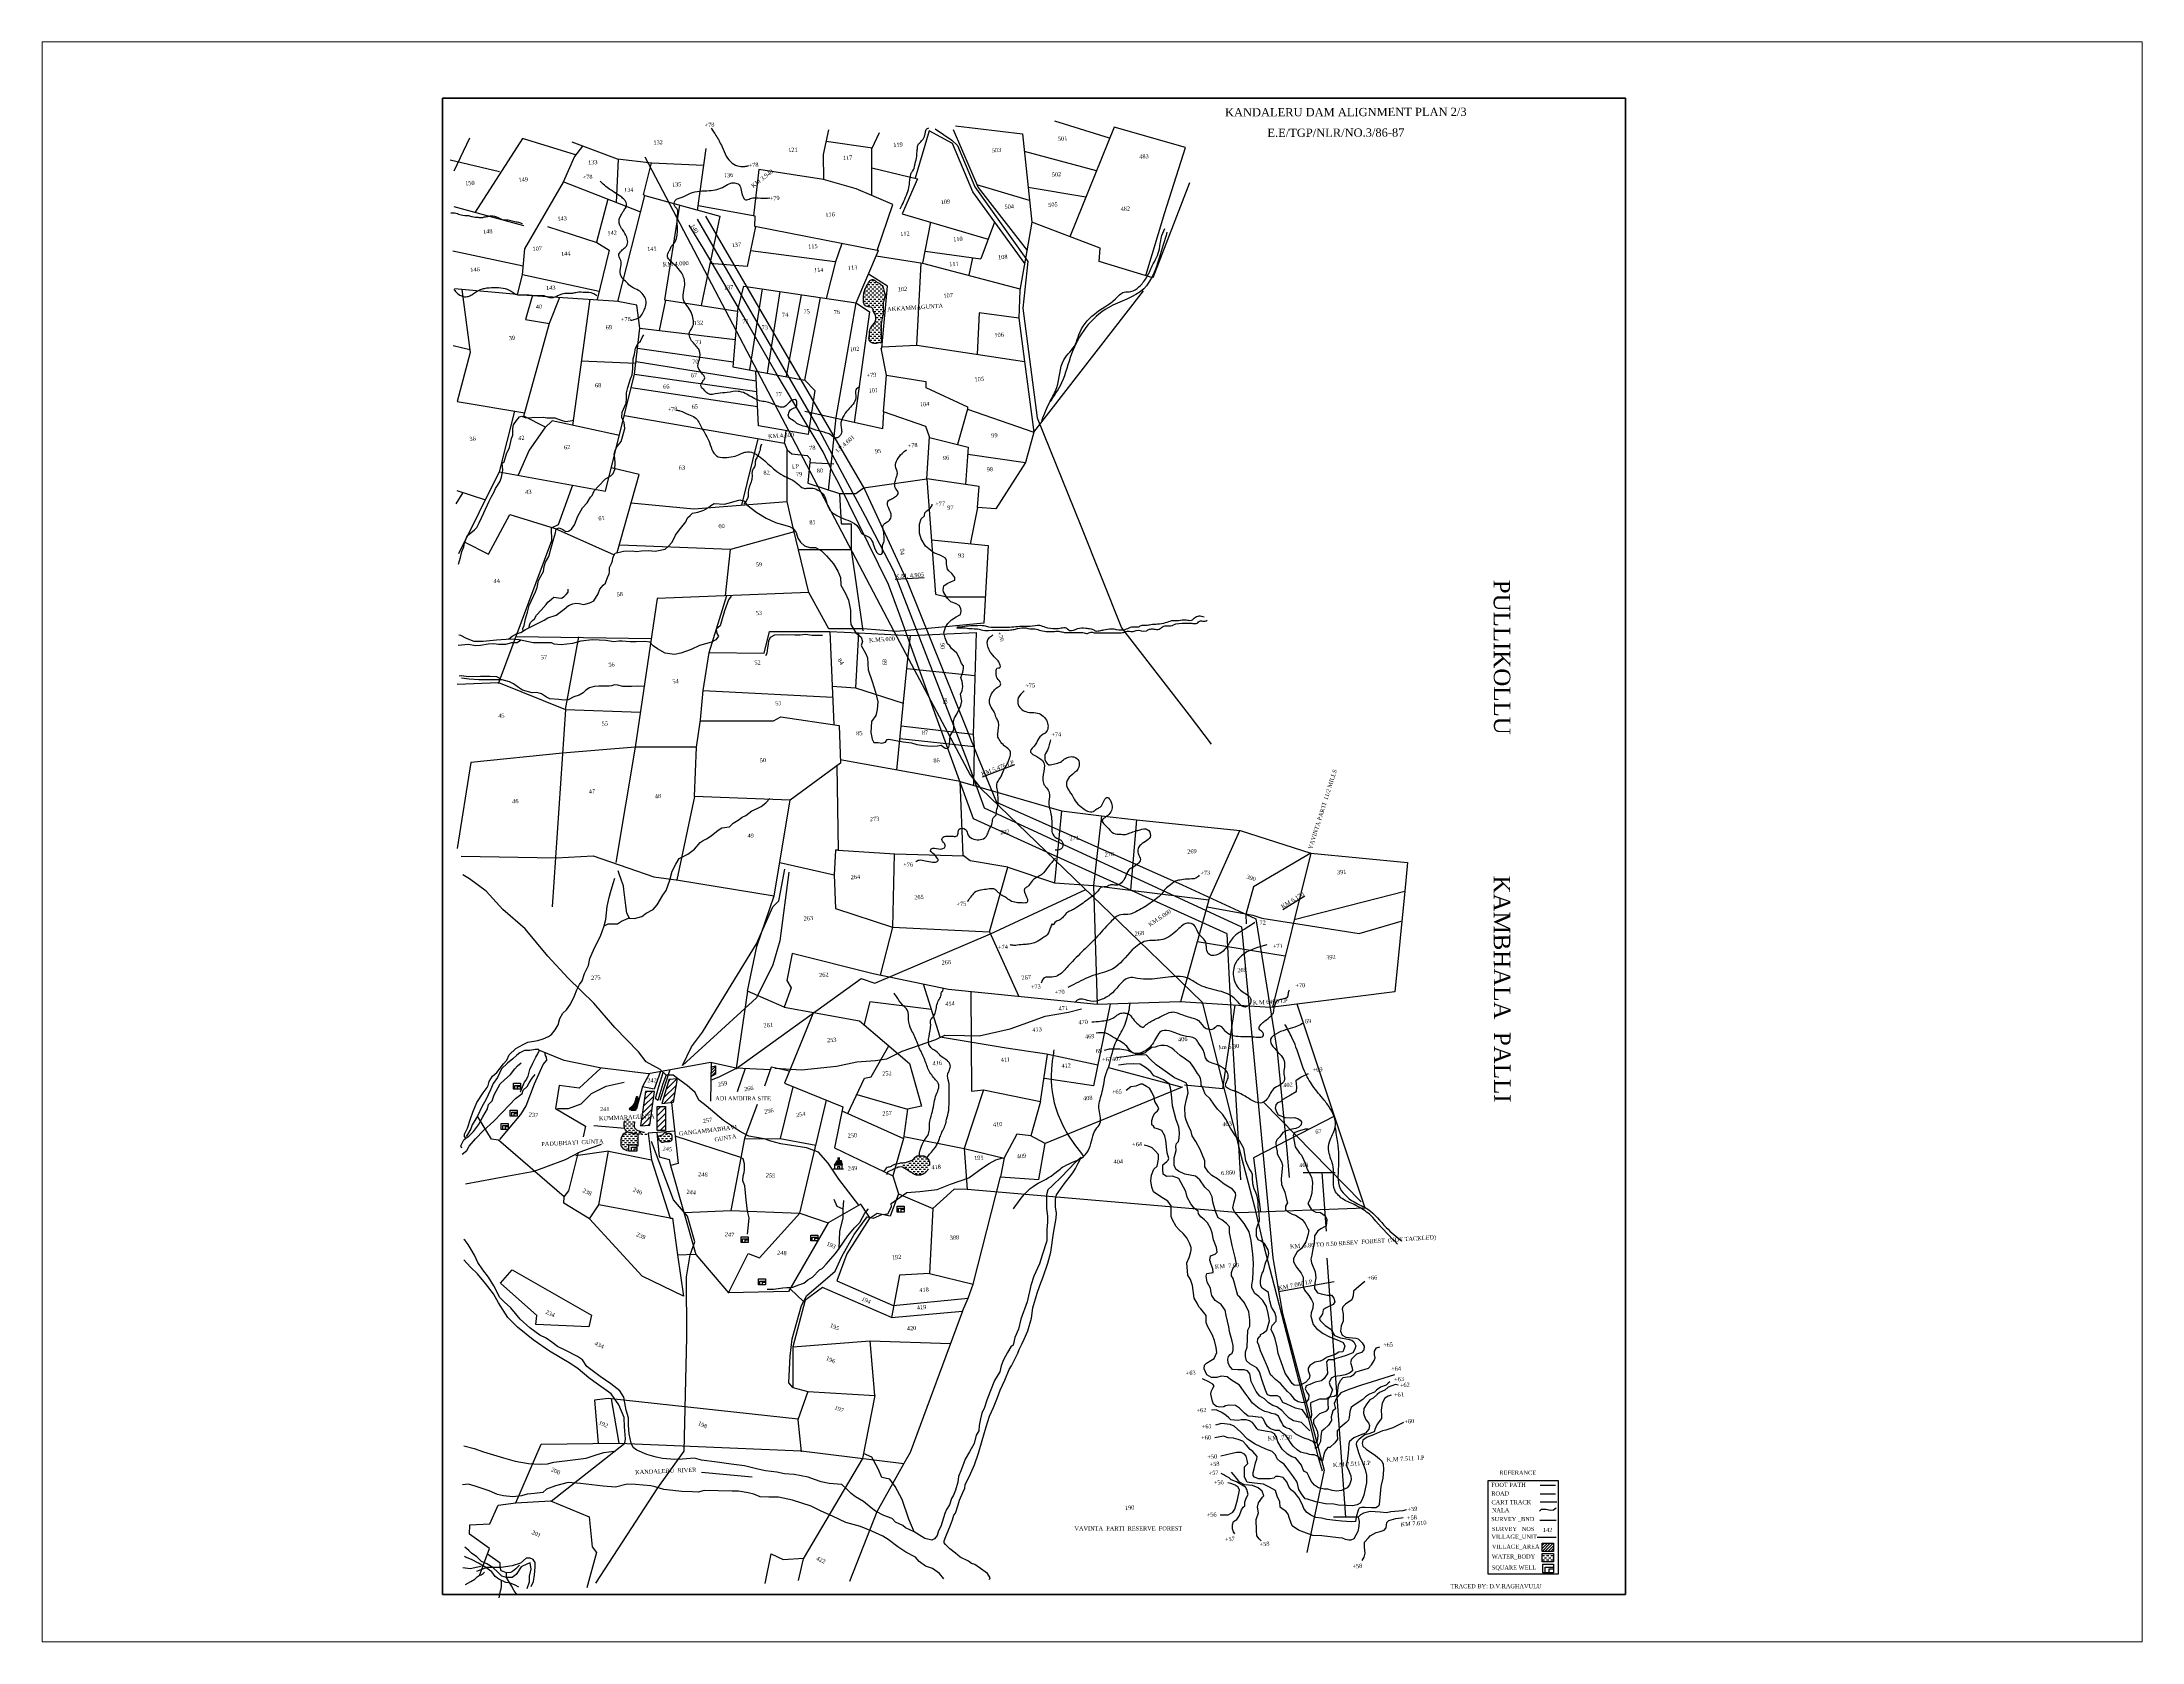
# Paper-space layout 'Layout2' of a CAD drawing. Header units: millimetres. Extents: x 1.05 to 9.45, y 0.8 to 7.2.
# The model-space entities are those that its viewports show. They can reach past a viewport. Long polylines and large blocks are cut down to what shows.
import ezdxf

# ---------------------------------------------------------------- set-up
doc = ezdxf.new("R2010")
doc.units = ezdxf.units.MM
doc.header["$MEASUREMENT"] = 0
for name, pattern in [('ACAD_ISO02W100', [15, 12, -3]), ('ACAD_ISO07W100', [3, 0, -3]), ('ACAD_ISO11W100', [33, 12, -3, 12, -3, 0, -3])]:
    doc.linetypes.add(name, pattern=pattern)
for name, color, linetype in [('CARTTRACK', 30, 'ACAD_ISO02W100'), ('contour', 31, 'Continuous'), ('NALA', 4, 'Continuous'), ('SQUAREWELL', 5, 'Continuous'), ('SURVEY_BND', 7, 'Continuous'), ('SURVEY_NO', 7, 'Continuous'), ('TEXT', 7, 'Continuous'), ('VILLAGE_AREA', 1, 'Continuous'), ('WATER_BODY', 4, 'Continuous')]:
    doc.layers.add(name, color=color, linetype=linetype)
for name, color, linetype, lineweight in [('FOOTPATH', 150, 'ACAD_ISO07W100', 30), ('ROAD', 1, 'Continuous', 25), ('VILL_UNIT_AREA', 3, 'ACAD_ISO11W100', 25)]:
    doc.layers.add(name, color=color, linetype=linetype, lineweight=lineweight)
doc.styles.get("Standard").update_dxf_attribs({"font": 'times.ttf', "height": 1.3})
doc.dimstyles.get("Standard").update_dxf_attribs({"dimtxt": 1.3, "dimasz": 1, "dimexe": 0.18, "dimexo": 0.0625, "dimgap": 0.09, "dimtad": 0, "dimtih": 1, "dimtoh": 1, "dimdec": 0, "dimzin": 0, "dimdsep": 46, "dimtxsty": 'Standard', "dimcen": 300, "dimclrd": 5, "dimclre": 5, "dimclrt": 4, "dimadec": 0, "dimazin": 0, "dimtfac": 1, "dimtdec": 0, "dimtofl": 0, "dimtmove": 0, "dimatfit": 3, "dimfxl": 0, "dimtolj": 1, "dimtzin": 0, "dimarcsym": 0})

msp = doc.modelspace()

# ---------------------------------------------------------------- hatches: boundary and pattern name
at = {"layer": 'VILLAGE_AREA', "ltscale": 0.2}
h = msp.add_hatch(dxfattribs=at)
h.set_pattern_fill('ANSI31', color=256, scale=20, style=0)
h.paths.add_polyline_path([(157.3, 333.7), (152.1, 333.3), (147.8, 318.7), (154.7, 319.4)])
h = msp.add_hatch(dxfattribs=at)
h.set_pattern_fill('ANSI31', color=256, scale=10, style=0)
h.paths.add_polyline_path([(180.2, 341.5), (177.5, 340.7), (177.5, 334.8), (180.3, 336.5)])
h = msp.add_hatch(dxfattribs=at)
h.set_pattern_fill('ACAD_ISO05W100', color=256, scale=0.1, style=0)
h.set_pattern_definition([(0, (0, 0), (0, 0.5), [2.4, -0.3, 0.05, -0.3, 0.05, -0.3])])
edge = h.paths.add_edge_path()
edge.add_spline(control_points=[(132.2, 322.7), (131.7, 320.5), (131.2, 317.8), (126.5, 314.7), (132.7, 313.7), (131.9, 316.7), (132.4, 318), (132.7, 319.5), (133.3, 320.7), (133.5, 322.5), (132.6, 322.7), (132.2, 322.7)], knot_values=[0, 0, 0, 0, 6.904997, 8.613182, 12.559171, 14.591692, 15.897298, 16.790301, 19.144729, 20.174568, 21.366177, 21.366177, 21.366177, 21.366177], degree=3, periodic=0)
h = msp.add_hatch(dxfattribs=at)
h.set_pattern_fill('ANSI31', color=256, scale=20, style=0)
h.paths.add_polyline_path([(143.2, 325.9), (137.8, 326), (134.8, 305.1), (140.4, 305.4)])
h = msp.add_hatch(dxfattribs=at)
h.set_pattern_fill('ANSI31', color=256, scale=20, style=0)
h.paths.add_polyline_path([(150, 316.8), (144.9, 316.8), (144.9, 302.3), (150, 302.3)])
at = {"layer": 'VILLAGE_AREA'}
h = msp.add_hatch(dxfattribs=at)
h.set_pattern_fill('ANSI31', color=256, scale=10, angle=180, style=0)
h.set_pattern_definition([(225, (1.5511, -431.0794), (0.8838835, -0.8838835), [])])
h.paths.add_polyline_path([(681.3, 52.1), (681.3, 47.1), (688.3, 47.1), (688.3, 52.1)])
at = {"layer": 'WATER_BODY', "ltscale": 0.2}
h = msp.add_hatch(dxfattribs=at)
h.set_pattern_fill('DASH', color=256, scale=10, style=0)
edge = h.paths.add_edge_path()
edge.add_spline(control_points=[(273.9, 817.5), (273.3, 816.6), (272.1, 814.8), (270.5, 811.7), (270, 808.3), (270, 805.2), (270.3, 802.4), (272.6, 801.2), (275.3, 801.6), (275.9, 798.3), (277.7, 796), (277.4, 792.5), (275.4, 790.2), (273.3, 787.7), (273.9, 784.6), (272.7, 782), (274.7, 779.5), (277.5, 779), (279.3, 779.9), (281.3, 780), (280.4, 783), (280.9, 785.8), (280.5, 790), (281, 793.7), (282.1, 797.7), (281.9, 801.4), (281.9, 805.5), (283.8, 808.5), (282, 811.2), (282.1, 814.1), (279.7, 815.7), (277.5, 816.7), (276.1, 818.4), (274.7, 817.9), (274.2, 817.7), (273.9, 817.5)], knot_values=[0, 0, 0, 0, 3.428724, 6.322668, 10.539441, 13.452804, 15.85535, 18.359196, 20.545137, 22.657596, 26.80545, 29.559489, 32.032949, 35.818798, 38.618056, 41.205584, 43.66534, 46.764924, 48.872378, 49.707347, 52.215554, 55.187183, 59.441091, 64.261879, 66.410759, 71.855791, 75.035022, 78.966082, 80.972717, 83.954953, 86.926861, 88.893014, 91.402629, 92.262107, 93.195982, 93.195982, 93.195982, 93.195982], degree=3, periodic=0)
h = msp.add_hatch(dxfattribs=at)
h.set_pattern_fill('DASH', color=256, scale=10, style=0)
edge = h.paths.add_edge_path()
edge.add_spline(control_points=[(139.5, 300.6), (139.4, 300.8), (135.4, 301.7), (131.1, 302.1), (130.9, 306), (131.6, 308.3), (128.4, 308.5), (125.6, 309.8), (124.8, 306.9), (124.9, 305), (125.2, 303.3), (126.2, 301.3), (128.7, 301), (131.6, 300), (133.8, 300.1), (135.2, 300.2), (135.9, 299.9), (137.1, 299.3), (139.4, 300.2), (139.5, 300.5)], knot_values=[35.003706, 35.003706, 35.003706, 35.003706, 35.983468, 44.286344, 45.864449, 47.282693, 50.287655, 52.899558, 55.096528, 57.124226, 58.914342, 60.402756, 63.239733, 65.632712, 69.75944, 69.75944, 69.75944, 72.392359, 74.08683, 74.08683, 74.08683, 74.08683], degree=3, periodic=0)
edge.add_line((139.5, 300.5), (139.5, 300.6))
h.paths.add_polyline_path([(109.1, 307.6), (143, 309), (142.8, 312.9), (109, 311.4)], flags=9)
h = msp.add_hatch(dxfattribs=at)
h.set_pattern_fill('DASH', color=256, scale=10, style=0)
edge = h.paths.add_edge_path()
edge.add_spline(control_points=[(133.2, 300.1), (132.5, 300.1), (131, 300.2), (129.1, 300.8), (127.8, 301.1), (127.4, 301.2)], knot_values=[41.288047, 41.288047, 41.288047, 41.288047, 43.457824, 45.850803, 47.17531, 47.17531, 47.17531, 47.17531], degree=3, periodic=0)
edge.add_spline(control_points=[(127.4, 301.2), (126.2, 301), (124.5, 300.6), (123, 298.2), (122.9, 295.7), (122.6, 292.2), (125.2, 290.4), (126.7, 290.2), (127, 290.1)], knot_values=[0, 0, 0, 0, 3.296107, 4.951762, 8.228089, 10.919717, 14.897887, 15.736097, 15.736097, 15.736097, 15.736097], degree=3, periodic=0)
edge.add_line((127, 290.1), (127.8, 290.1))
edge.add_line((127.8, 290.1), (127.8, 293.5))
edge.add_line((127.8, 293.5), (132.5, 293.5))
edge.add_line((132.5, 293.5), (132.5, 292.7))
edge.add_line((132.5, 292.7), (133.2, 292.7))
edge.add_line((133.2, 292.7), (133.2, 300.1))
h = msp.add_hatch(dxfattribs=at)
h.set_pattern_fill('DASH', color=256, scale=10, style=0)
edge = h.paths.add_edge_path()
edge.add_spline(control_points=[(145.7, 298.9), (146.7, 299), (148.2, 299.2), (149.4, 301.4), (151.2, 300.4), (152.5, 300.4), (154.1, 300), (153.9, 298.1), (153.9, 296.1), (151.9, 295.5), (149.8, 295.6), (147.3, 294.9), (146.2, 296.6), (145.2, 297.4), (145.4, 298.3), (145.6, 298.7), (145.7, 298.9)], knot_values=[0, 0, 0, 0, 2.941256, 4.236373, 6.329008, 7.558318, 8.61372, 10.704579, 12.232501, 14.18754, 15.931125, 18.937584, 20.597492, 21.565283, 22.415197, 23.06891, 23.06891, 23.06891, 23.06891], degree=3, periodic=0)
h = msp.add_hatch(dxfattribs=at)
h.set_pattern_fill('DASH', color=256, scale=10, style=0)
edge = h.paths.add_edge_path()
edge.add_spline(control_points=[(294.1, 282.3), (295.5, 282.4), (298.1, 282.5), (300.2, 284.7), (301.7, 286.8), (303.6, 287), (305.7, 287), (307.7, 286.7), (309.5, 284.9), (310.2, 282.2), (309.6, 279.4), (308.2, 277.4), (306.6, 276), (304.6, 275.1), (302, 275), (299.9, 276.3), (297.7, 277.4), (295.9, 279.1), (293.7, 279.8), (293.3, 281.8), (293.9, 282.2), (294.1, 282.3)], knot_values=[0, 0, 0, 0, 4.106504, 7.551552, 8.680279, 11.500798, 12.657555, 15.240864, 17.352966, 19.913096, 23.303643, 25.528572, 27.169538, 29.542678, 32.145381, 34.474552, 36.895909, 39.489355, 41.802675, 43.44633, 43.991386, 43.991386, 43.991386, 43.991386], degree=3, periodic=0)
at = {"layer": 'WATER_BODY'}
h = msp.add_hatch(dxfattribs=at)
h.set_pattern_fill('DASH', color=256, scale=10, angle=180, style=0)
h.set_pattern_definition([(180, (1.5511, -426.8847), (-1.25, -1.25), [1.25, -1.25])])
h.paths.add_polyline_path([(681.3, 45.9), (681.3, 40.9), (688.3, 40.9), (688.3, 45.9)])

# ---------------------------------------------------------------- linework, layer by layer
at = {"lineweight": 35, "ltscale": 0.2}
msp.add_lwpolyline([(14.8, 928.1), (731.8, 928.1), (731.8, 21.1), (14.8, 21.1)], close=True, dxfattribs=at)
msp.add_lwpolyline([(648.5, 90.2), (691, 90.2), (691, 33.3), (648.5, 33.3)], close=True)
at = {"layer": 'CARTTRACK', "ltscale": 0.2}
for p, q in [((313.4, 909.5), (323.5, 902.6)), ((323.5, 902.6), (326.9, 899.4)), ((326.9, 899.4), (337.5, 874.2)), ((337.5, 874.2), (368.4, 830.8)), ((369.5, 829), (366.5, 800.8)), ((368.4, 830.8), (369.5, 829)), ((366.5, 800.8), (375.3, 734.3)), ((375.3, 734.3), (401.7, 668.8)), ((401.7, 668.8), (426.3, 606.9)), ((426.3, 606.9), (467.4, 554)), ((467.4, 554), (480.6, 536.5)), ((224.6, 458.8), (219.2, 417.3)), ((219.7, 446.7), (222.3, 460.6)), ((541.1, 470.4), (506.3, 449.9)), ((218.7, 441.5), (219.7, 446.7)), ((346.9, 421.5), (404.7, 448.3)), ((506.3, 449.9), (501.8, 433.2)), ((205.2, 415.5), (215.1, 437.9)), ((215.1, 437.9), (218.7, 441.5)), ((478.3, 437.9), (506, 432.7)), ((501.8, 433.2), (501.9, 427.6)), ((276.9, 391.6), (346.9, 421.5)), ((506, 432.7), (511.5, 430.9)), ((511.5, 430.9), (570.5, 421.7)), ((570.5, 421.7), (595.9, 429.1)), ((186, 384), (205.2, 415.5)), ((219.2, 417.3), (215.1, 402.6)), ((215.1, 402.6), (205.1, 382.6)), ((205.1, 382.6), (160.3, 341.6)), ((172.4, 361.9), (186, 384)), ((192.6, 339.7), (268.6, 394.4)), ((268.6, 394.4), (276.9, 391.6)), ((475.3, 380.1), (498.4, 288.1)), ((165.8, 352.9), (172.4, 361.9)), ((160.3, 341.6), (165.8, 352.9)), ((512.5, 319.5), (571.6, 259.1)), ((154.8, 260.2), (141.5, 295.6)), ((498.4, 288.1), (507, 255.9)), ((163.2, 250.3), (154.8, 260.2)), ((507, 255.9), (511.5, 236.8)), ((167.8, 234.8), (163.2, 250.3)), ((164.9, 226.9), (167.8, 234.8)), ((511.5, 236.8), (517.5, 213.5)), ((162.7, 213.6), (164.9, 226.9)), ((162.8, 176.9), (162.7, 213.6)), ((517.5, 213.5), (527.7, 173.8)), ((161.3, 107.9), (162.8, 176.9)), ((527.7, 173.8), (537, 137.7)), ((537, 137.7), (545.4, 104.9)), ((145.3, 85.7), (161.3, 107.9)), ((545.4, 104.9), (547.9, 95.9)), ((107.8, 27.8), (145.3, 85.7))]:
    msp.add_line(p, q, dxfattribs=at)
at = {"layer": 'CARTTRACK', "ltscale": 0.1}
msp.add_lwpolyline([(680.2, 77.1), (690.3, 77.1)], dxfattribs=at)
at = {"layer": 'contour', "ltscale": 0.2}
for points in [[(54.7, 600), (57, 602), (60.1, 603.5), (62.3, 604.2), (65.1, 606), (71.5, 609.2), (76.3, 611.7), (78.6, 613.1), (83.6, 614.6), (88.6, 618.3), (91.2, 620.4), (93.7, 621.5), (95.5, 621.9), (97.6, 621.7), (100.5, 621), (104, 622.2), (106.4, 623.3), (109.1, 627.5), (110.2, 630.4), (112.2, 632.8), (113.5, 634), (114.9, 638.1), (115.8, 639.5), (116, 641.2), (116, 643.6), (117.2, 645.9), (117.8, 647.6), (118, 649.2), (118.6, 650.7), (119.4, 652.2), (124.5, 653.5), (129.8, 653.7), (132.3, 653.3), (135.3, 653.7), (139.6, 653.8), (143.6, 653.5), (149.7, 654.6), (151.6, 656.2), (154, 658.9), (156, 663.2), (158.3, 666.1), (162.2, 671.3), (163.3, 673.7), (164.8, 675), (166.3, 676.4), (169.6, 677.1), (173.2, 678.3), (176, 679.8), (177.5, 681.1), (179.5, 682.4), (185.8, 681.9), (190.1, 683.1), (194.9, 684.5), (197.6, 683.8), (199.2, 681.6), (205.4, 676.9), (210.9, 673.5), (216.7, 670.8), (221.5, 669.3), (225.1, 668.4), (227.3, 667.1), (229.1, 664.7), (230.2, 661.4), (231.7, 658.8), (234.1, 656.6), (237.4, 655.7), (240.8, 655.6), (244.4, 653.7), (247.5, 650.5), (251.7, 645.7), (254.3, 641.4), (256, 637.5), (256.2, 632.8), (258.8, 628.1), (260.8, 623.8), (262.1, 617.6), (262.1, 611.5), (262.3, 609), (265.3, 603.9), (268.6, 601.2), (269.4, 598.7), (268.6, 596.2), (271.3, 591.1), (272.3, 588.8), (272.7, 581.5), (275.3, 574.5), (277.3, 567.9), (278.7, 562), (278.2, 557.4), (277.5, 553.9), (274.8, 550.2), (274.4, 543.6), (275.3, 539.4), (276.3, 537.4), (278.9, 537.4), (281.1, 537.1), (283.3, 537.6), (284.3, 539.2), (285.4, 539.4), (288.6, 538.8), (294.1, 537.9), (299.1, 537.2), (302.2, 536.2), (306.6, 535.7), (311, 535.2), (314.9, 535.4), (317, 535.9), (319.4, 534.1), (321.1, 533.9), (321.7, 534.6), (322, 536.3), (322.4, 541.4), (324.8, 545.2), (324.7, 547.3), (324.6, 550.3), (325.2, 552.4), (326.6, 554.6), (329, 559.9), (329.5, 562.6), (328.8, 566.8), (329.7, 568.9), (330.2, 571.4), (329.7, 574.4), (328.9, 576.9), (330.1, 580.1), (330.6, 582.3), (330.5, 584), (329.4, 585.3), (328.1, 588.6), (326.6, 591.6), (323.3, 594.4), (322.3, 596.1), (320.9, 597.2), (319.5, 600.7), (318.6, 603.9), (319.7, 607.3), (321.1, 609.6), (323.4, 611.8), (326.2, 613.6), (328.7, 615.1), (329.2, 617), (329, 618.7), (328, 620.4), (325.8, 621.7), (322.9, 622.7), (320.6, 624.9), (318.5, 628.7), (318.2, 629.9), (318.6, 632.5), (320.7, 633.8), (323.3, 635), (325.3, 635.8), (325.4, 637.4), (323.6, 639.9), (321.6, 641.6), (320.8, 642.5), (320.3, 645.6), (320.2, 647.8), (319.6, 649.1), (316.8, 650.9), (312.6, 652.5), (307.6, 656.5), (304.9, 661), (303.9, 664.4), (304, 669.8), (304.9, 673), (306.9, 674.9), (307.2, 676.7), (308.3, 677.9), (310.4, 679.5), (311.5, 681.1), (311.6, 681.9)], [(539.4, 336.6), (535.2, 334.6), (532, 332.3), (532.5, 328.7), (532.2, 325.8), (528.7, 323.7), (524.2, 321), (522.8, 319.7), (520.9, 319.1), (519.9, 317.9), (519.4, 315.8), (520.5, 313.1), (521.4, 311.8), (525.5, 310.2), (528.7, 310), (531.1, 310.2), (533.2, 309.5), (534.6, 308.6), (535.4, 307.6), (535.2, 305.7), (533.9, 304.2), (532, 303.5), (529.6, 303), (525.6, 301.8), (524.2, 301.1), (522.3, 298.4), (520.5, 296.6), (519.9, 295), (520.1, 292.1), (520.7, 289.5), (520.7, 288.1), (523.4, 283.3), (524, 281.3), (523.7, 279.2), (523.5, 277.1), (523.2, 272.9), (523.4, 269.5), (525.3, 264.8), (526.4, 260.4), (527, 258.4), (525.8, 256.4), (525.7, 254.3), (527, 253.1), (529.8, 251.6), (531.8, 250.9), (535.8, 248.4), (537.6, 245.9), (539.1, 243.1), (539.8, 241.7), (539.3, 238.9), (538.1, 234.7), (535.5, 230.7), (532.9, 228.7), (531.9, 226.8), (530.7, 224.6), (530.7, 222.6), (532.5, 219.4), (535.3, 215.8), (536.5, 213.3), (536.5, 210.3), (536.5, 207.7), (537.2, 205.4), (539.8, 202.2), (541.6, 199.7), (542.5, 197.6), (542.4, 194.6), (541.4, 191.7), (541.1, 189.7), (542.6, 184.6), (544.5, 182.3), (548.6, 179.2), (552.5, 177.1), (557.1, 175.4), (560.7, 173.8), (561.7, 171.5), (561.2, 169.8), (560.5, 168.1), (558, 168), (555.8, 166.5), (551.1, 164.8), (548.6, 163.3), (546.7, 162.5), (543.5, 161.9), (540.5, 159.8), (539.4, 158.2), (539.4, 156.7), (540.5, 153.7), (540.1, 151.9), (537.9, 149.6), (535.1, 148.1), (532.8, 147.7), (531.1, 147.8), (529.8, 148.9), (528.1, 151.4), (525.6, 155.2), (523.2, 162), (521.3, 167), (520.8, 171), (519.5, 175.9), (518.7, 178.3), (517.1, 181.7), (517.6, 184.1), (520.1, 186.7), (520.1, 189.4), (519.3, 191.9), (517.3, 195.1), (516.2, 199), (515.7, 202.4), (515.5, 204), (513.5, 205.4), (511.6, 206.7), (510.9, 208.1), (510.5, 209.9), (510.5, 211.3), (511.1, 213.5), (511.6, 215.8), (512.4, 217.1), (513.5, 221.2), (513.9, 222.7), (515.1, 224.9), (515.6, 227.7), (515.3, 230), (513.2, 233.3), (511.1, 235.1), (509.2, 235.9), (508.1, 238.2), (508.1, 242.6), (509.1, 245.6), (509.9, 247.4), (509.7, 252.4), (509.2, 255.6), (509.2, 259.2), (508.6, 262.4), (507.7, 264.6), (506.7, 267), (505.9, 269.9), (505.8, 273.4), (505.7, 275.6), (504.9, 277.4), (503.7, 279.2), (501.8, 283.8), (501.2, 287.9), (500.4, 291.3), (499.2, 293.5), (498, 295.8), (495.5, 299), (492.4, 303.6), (489.6, 309.1), (487.6, 312.1), (484.6, 315.1), (482.4, 318.2), (480.1, 321.4), (477.1, 324.3), (476.2, 326.6), (475.5, 328.6), (474.7, 329.8), (474.6, 331.6), (474.2, 333.8), (473.4, 335.7), (472.5, 336.8), (470.1, 340.5), (468.2, 343.3), (465.1, 345.6), (462, 347.8), (458.2, 350.9), (456.8, 352.2), (455.2, 353), (454, 353.6), (452.5, 353.8), (450.2, 353.8), (448.4, 353.3), (446.7, 352.8), (444.8, 352.5), (441.8, 350.3), (440.6, 349.3), (438.8, 348.7), (434.8, 348.7), (431.8, 349.9), (430.1, 350.7), (425.4, 351.6), (421.1, 351.6), (418.8, 351.6), (415.9, 350.7)], [(539.5, 303.1), (537.7, 303.1), (534.3, 302.1), (531.4, 301.1), (530.5, 299.2), (531, 295.7), (531.7, 292.4), (534.3, 288.5), (535.4, 287.3), (537.9, 282.1), (538.9, 278.8), (541.5, 273.9), (542.1, 270.8), (541.7, 264.3), (540.5, 260.3), (539.2, 258), (541.5, 254.2), (544.1, 252.7), (546.9, 252.6), (549.8, 250.6), (550.9, 248.4), (550.7, 246.1), (550.4, 244.4), (547.6, 242.8), (545.4, 241.4), (543.3, 238.4), (543.1, 233.5), (542.4, 230.5), (541.8, 226.7), (541.1, 224.2), (541.6, 222.1), (543.7, 216.5), (544.1, 213), (543.5, 209.8), (543.4, 206.4), (545.1, 203.8), (548.2, 203.1), (551.3, 202.5), (553.6, 202.4), (555.1, 200.7), (555.6, 198.4), (554.6, 196.8), (550.5, 194.8), (548.6, 193.5), (548.6, 193.5), (548.1, 191.1), (547.2, 189.5), (546.1, 188.4), (546.9, 186.9), (549.7, 184), (553.3, 181.8), (554.1, 180.5), (555.5, 178.1), (559, 176.6), (563.7, 175.7), (566, 175.2), (567.1, 174.2), (568.3, 171.8), (567.7, 169.8), (566.6, 167.5), (562.5, 165.8), (559.3, 164.9), (556.5, 164.1), (554.6, 163.3), (551.6, 163.3), (550.7, 162), (551.1, 158.1), (551.2, 155), (549.1, 152), (547.6, 150.5), (543.8, 149.8), (540.5, 148.3), (538.3, 147.5), (537.7, 145.7), (538.6, 143.6), (539.8, 141.8), (539.6, 139.4), (538.3, 137.5), (536.3, 137.1), (533.5, 137.8), (531.4, 139.1), (530.1, 140.8), (528.8, 142.5), (526.9, 144), (522.8, 148.9), (519.7, 151.4), (517.7, 153.3), (516.7, 154.2), (515.9, 156.3), (514.9, 159), (512.2, 165.1), (510.6, 168.8), (509.5, 172.1), (508.8, 173.9), (509, 176), (509.9, 177.1), (510.5, 177.9), (510.7, 178.7), (512.2, 179.5), (514.4, 181.3), (515.6, 185.4), (516, 186.9), (515.2, 191.4), (514.2, 195.5), (512, 199.3), (509.5, 201.6), (507.1, 203.5), (506.1, 205.3), (505.4, 207), (505.4, 208.8), (505.9, 212), (506.2, 217), (506.4, 221.9), (505.9, 227.4), (505, 235.5), (503.7, 240.8), (500.6, 245.8), (497.5, 250), (494.7, 253.1), (493.9, 255.4), (494.6, 259), (495.7, 262.9), (495.5, 264.4), (493.7, 266.8), (488.5, 269.7), (484.5, 272.9), (481.1, 275), (479, 277), (476.9, 280.2), (476.9, 283.9), (474.1, 290.8), (471.5, 295.5), (469.1, 299.1), (468.6, 301.7), (466.7, 305.4), (465.5, 308.5), (465, 310.8), (464.8, 316.4), (465.7, 321.3), (466.7, 325), (466.4, 328), (465.7, 330.9), (462.8, 332.4), (458.5, 334.2), (451.4, 339.3), (447.4, 342), (443.7, 345.5), (441.5, 348), (435.8, 348.2), (429.3, 347.1), (423.4, 346.4)], [(573.9, 210.8), (570.2, 207.8), (568.6, 206.3), (566.9, 204.9), (566.8, 202.1), (566, 199.6), (562.2, 197), (560.6, 195.3), (560.1, 193.9), (560.8, 191.1), (560.8, 186.6), (559.5, 183.9), (559.1, 180.7), (560.1, 178.3), (562.3, 177), (568.3, 176.4), (569.9, 176), (572.3, 173.6), (573.5, 171.5), (573.2, 169.3), (571.8, 167.7), (568.7, 166.7), (565.8, 163.6), (565.2, 161.6), (566.2, 158.4), (566.3, 156.6), (564.6, 155.2), (562, 154.1), (558.8, 153.6), (555.4, 153.2), (553.4, 152.1), (552.2, 149.6), (552.8, 147.5), (554.3, 145), (552.6, 140.9), (550.5, 139.5), (546.4, 139.5), (542.4, 137.8), (541, 137.1), (541, 135.6), (541.5, 130.1), (541.3, 128.4), (539.9, 127.8), (539, 128.1), (537.8, 130.4), (536, 133), (531.8, 134), (526.5, 136.3), (524.2, 137.4), (522.4, 140.6), (520.9, 141.5), (516.6, 141.5), (514.8, 142.1), (513.6, 144.9), (511.6, 150.7), (509.9, 155.9), (508.3, 158.5), (504.1, 160.8), (502.2, 162.7), (501.5, 165.2), (501.5, 168.2), (502.6, 171), (502.9, 181.2), (504.1, 183.7), (504.1, 187.6), (503.5, 192.4), (501, 197.9), (498.1, 201.2), (496.9, 202.2), (495.6, 206.6), (494.8, 209.8), (494.1, 212.5), (493.1, 214.2), (493.1, 216.2), (494.1, 219.1), (496, 221.3), (495.3, 225.2), (493.5, 232.5), (491.8, 240.4), (491.8, 243.9), (489.9, 245.8), (487.1, 248.2), (484.9, 249.4), (483.3, 253.2), (481.8, 259), (481.4, 262), (479.7, 265.3), (476.8, 267.9), (473.9, 272.3), (471.3, 274.5), (464.8, 275.8), (460.8, 277.6), (459.2, 278.8), (458.2, 281.3), (458.2, 283.7), (458.2, 285.7), (459.4, 290.1), (459.3, 292.7), (459.7, 294.3), (460.8, 295.5), (461.3, 297.6), (461.6, 300.9), (461, 304.4), (459.5, 308.7), (457.2, 317.2), (457, 319.9), (456.7, 324), (456, 328.2), (455.3, 330.6), (451.8, 332.9), (448.2, 334.6), (446, 335.5), (444.1, 337.8), (441.5, 340.1), (437.6, 342.5), (433.4, 342.6), (429.1, 342.4), (424.6, 341.8)], [(540.6, 120.2), (538.2, 122.4), (535.4, 125.2), (530.7, 126.3), (527.9, 127.8), (525.9, 130), (523.5, 132.6), (520.5, 134.8), (518, 135.5), (515.4, 137.1), (513.1, 139.7), (510.1, 141.3), (507.9, 144.1), (504.9, 150.2), (504.1, 154.7), (502.8, 156.6), (500.6, 157.1), (496.8, 157.1), (493.6, 157.4), (491.8, 159.6), (490.9, 161.5), (490.8, 163.6), (491.3, 165.2), (492.3, 166.5), (493.5, 167.3), (494, 169.1), (494.1, 172), (493.4, 174.6), (491.8, 180.4), (491.4, 183.2), (489.7, 190.1), (489.1, 193.4), (486.8, 196.8), (483.1, 199.2), (481, 202.2), (480.6, 203.9), (480.2, 206.7), (478.3, 210.3), (477.7, 213.9), (478.1, 215.6), (482, 216.1), (481.8, 218.5), (480.7, 221.1), (479.8, 223.7), (480.3, 226.3), (483.1, 227.4), (484.4, 228.6), (484, 231.3), (482.2, 236), (481.3, 240.3), (480.3, 243.1), (478.4, 246.2), (476.6, 248.2), (474.4, 249.9), (473.1, 251.8), (472.8, 253.4), (470.4, 255.2), (468.3, 257.9), (466.1, 261.8), (465.3, 265.2), (462.6, 270.5), (461.1, 273.2), (457.2, 274.6), (453.7, 274.4), (451.7, 275.8), (451.3, 278.8), (451.3, 281.4), (453.8, 283.4), (454.6, 284.2), (455.1, 285.3), (454.1, 288.7), (453.2, 296.3), (452.7, 299), (450.7, 302.2), (448.2, 303.3), (446.5, 303.7), (445.7, 304.8), (444.7, 305.8), (444.8, 308.4), (445.6, 311), (446.6, 312.7), (448.1, 314.2), (449, 315.4), (448.1, 317.2), (446.6, 319.9), (446.1, 322.4), (444.7, 325.6), (443.4, 327.9), (441.5, 329), (439.1, 330.3), (437.8, 330.3), (435.1, 329.1), (432.1, 328.8), (429.2, 326.5)], [(591.9, 154.2), (571.8, 147.9), (564.2, 145.3), (559.3, 143.2), (556.6, 140.1), (555.3, 136.8), (556, 133.5), (554.5, 132.3), (553.9, 130.1), (553.4, 128.7), (553.7, 126.5), (551.9, 123.6), (549.1, 121.2), (547.6, 119.9), (547.2, 117), (546.9, 113.7), (546.2, 112.2), (545.3, 110.6), (544, 109.5), (544, 110.7), (543.3, 112.8), (542.5, 113.7), (541.4, 114.2), (539.7, 114.9), (537.5, 115.6), (535.2, 116.6), (532, 118.2), (529.6, 120.4), (528.2, 121.4), (526.7, 121.8), (525.7, 122.3), (524.9, 122.9), (524.2, 123.9), (523.6, 125.2), (522.4, 127.2), (521.5, 129.2), (519.5, 130.4), (517.3, 130.8), (515.9, 131.3), (513.2, 131.9), (509.7, 133.7), (505.8, 136.9), (503.7, 139.8), (501.4, 143), (497.9, 147.9), (493, 151), (490.4, 153), (486.7, 153.3), (484.2, 152.6), (480.9, 152.6), (478.1, 154.2), (476.4, 157.8), (476.7, 160), (477.9, 161.2), (480.5, 162.8), (482.5, 164), (484.2, 167.7), (483.7, 170.7), (482.8, 175), (481.4, 178.6), (479.5, 181.9), (478.4, 183.6), (477.7, 185.8), (477.6, 190.1), (474.4, 194.2), (473.3, 195.3), (472.2, 197.7), (470.3, 200.6), (469.3, 208.4), (468.2, 212), (466.6, 214.6), (465.9, 222.1), (467.4, 225.3), (468.2, 227.9), (468.5, 229.7), (468.5, 231.3), (467.5, 233.9), (466, 237.3), (463.7, 239.9), (461.4, 242.1), (459.4, 244), (457.3, 248.1), (456.5, 250.2), (456.4, 253.5), (456.4, 256.6), (454.5, 259.5), (450.2, 262.1), (445.7, 265), (444.8, 268), (444.1, 271.7), (444.5, 275.2), (446, 278.9), (447.9, 280.6), (448.7, 284.8), (448.7, 287.7), (446.8, 289.9), (444.9, 291.7), (442.5, 292.8), (440.1, 293.3)], [(543.3, 112.8), (545.2, 114.2), (545.6, 117.1), (545.4, 119.5), (543.9, 122.6), (542.9, 124.5), (542.9, 127.1), (546.6, 130.8), (550.8, 132.4), (551.9, 133.7), (551.6, 136.7), (551.6, 139.5), (552.6, 140.9), (555.2, 141.2), (557.2, 142.4), (557.5, 144.7), (557.9, 148.2), (559, 150.8), (560.7, 152.5), (563.4, 152.9), (565.2, 153.2), (567.1, 154.3), (568.5, 156), (576, 158.3), (577.8, 160.3), (579.5, 162.8), (580.1, 164.5), (579.7, 166.2), (579.7, 168.6), (581, 170.6), (582.9, 171.2)], [(589, 149.9), (588, 149.1), (586.7, 148), (583.4, 146.7), (581, 144.9), (579.6, 143.6), (576.7, 142.5), (574.3, 140.9), (572.6, 139.3), (566.7, 135.3), (565.5, 134.3), (564.8, 131.9), (564.4, 128.3), (564, 126.6), (562.5, 125.2), (558.9, 122.2), (557, 120.2), (557, 117.9), (557.2, 115.1), (555.7, 112.9), (552.6, 110.2), (551.4, 110.2), (549.7, 108.1), (548.9, 105.8), (548.1, 102), (547.5, 101.8), (547.1, 102.6), (546.1, 104.1), (544.8, 105), (543.2, 105.6), (541.6, 105.7), (540.4, 105.8), (538.6, 106.5), (537.2, 106.7), (534.9, 107.3), (532.9, 108.8), (530.5, 111), (528.8, 113.2), (527.3, 115.4), (525.9, 117.3), (524.1, 118.7), (522.1, 120.4), (519.7, 120.5), (516.6, 121.5), (514.9, 122.8), (513.2, 125.5), (512.5, 127.2), (511.4, 128.2), (509.1, 128.6), (505.9, 128.9), (503.2, 129.1), (501, 130.9), (497.9, 133.9), (495.4, 135.6), (491.5, 135.7), (489.3, 135.3), (488.4, 134.8), (485.9, 134.6), (484, 134.9), (482.1, 136.4), (481.3, 138.9), (480.5, 142.7), (480.9, 144.4), (481.8, 146.1), (482.6, 147.4), (481.8, 148.5), (480.3, 149.4), (478.8, 150.2), (476.3, 151.3), (475.5, 151.7)], [(594, 147.8), (592.4, 148.3), (587.9, 146.6), (585.9, 144.8), (582.7, 143.4), (581.3, 142.2), (578.8, 140.1), (576.8, 139), (575, 136.5), (573.3, 133.7), (573.1, 130.8), (574.3, 127.3), (574.8, 126.4), (576, 125), (576.6, 123.5), (576.2, 121.3), (574.3, 118.9), (571.1, 117.6), (567.2, 115.9), (564.6, 113.7), (564.2, 112.3), (563.8, 106.7), (563.2, 102.1), (562.5, 99.5), (564.2, 95.9), (565.3, 93), (565.5, 90.6), (564.5, 87.5), (563.1, 85.7), (559.7, 84.1), (556.9, 83.6), (554.1, 84), (551.5, 84.8), (549.1, 84.8), (545.8, 85.6), (543.3, 87.3), (541.4, 89.8), (539.9, 92.8), (538.9, 94.7), (537.3, 95.5), (536.5, 96.6), (535.4, 99.4), (533.1, 102.5), (531.8, 103.9), (529.5, 104.5), (527, 106), (523.7, 109.2), (521.2, 113.5), (520.2, 116.3), (519.1, 118.4), (517.2, 119.5), (514.7, 119.8), (511.2, 120.4), (509.2, 120.9), (508.3, 121.6), (506.9, 123.7), (505.7, 125.3), (503.9, 126.3), (501.9, 126.9), (500, 126.9), (498.8, 126.9), (497.1, 126.5), (492.7, 126.9), (491.4, 128), (489.7, 129.6), (487.1, 131.4), (484.9, 132.3), (483.8, 132.9), (480.9, 132.8)], [(589.9, 141.8), (587.9, 141.2), (586, 140), (584.4, 137), (583.8, 132.8), (583.9, 129.6), (584, 127.6), (583, 126.5), (581.1, 123.9), (580, 121.1), (580, 120.8), (579.4, 119.7), (576.3, 118.4), (573.8, 117.7), (570.5, 115.1), (568.7, 113.4), (568.5, 111.9), (570, 107.1), (571.1, 104.3), (572.1, 102), (574, 96.7), (574.9, 93.4), (574.9, 88.8), (574.1, 85), (573.2, 81.3), (572.1, 78.1), (571, 76.3), (569.2, 75.4), (566.3, 74.7), (562.7, 74.9), (557.8, 75.1), (555, 75.8), (550.1, 75.9), (544.2, 77.2), (539.1, 78.7), (537.7, 78.9), (535.5, 82), (533.9, 84.7), (533, 88.3), (532.5, 89.8), (529.6, 93.7), (526.6, 97.8), (525, 100.1), (522.7, 101.4), (520.7, 103.3), (519.6, 105.7), (517.7, 107.6), (513.9, 109.1), (507.4, 112.1), (502.8, 115.2), (498.7, 119.4), (494.6, 123), (492.3, 124.1), (486.9, 124.6), (483.4, 123.6)], [(597.2, 125.2), (594, 123.6), (590.9, 122.1), (586.6, 120.7), (584.5, 120.3), (579, 117.7), (575.3, 116.3), (572.6, 114.5), (572.3, 112.6), (572.7, 111), (574.6, 109.1), (580.4, 105.3), (582.8, 103.2), (584.1, 101.9), (585, 100.1), (585.1, 96.8), (584.7, 91.6), (583.5, 86.5), (583, 79.8), (582.5, 75.6), (582.1, 74.5), (580.6, 73.5), (577.9, 73.6), (574.1, 73.8), (572, 73.8), (570.5, 73.3), (569.7, 72.2), (568.6, 67.8), (568.1, 65.3), (565.6, 65), (560, 65.5), (556.1, 65.8), (550.8, 66.5), (547.5, 67.2), (544.1, 67.6), (541.2, 69), (538.5, 70.9), (536.9, 73.1), (535.8, 75.7), (533.8, 79.6), (531.6, 82.5), (529.4, 84.2), (528, 85.9), (526.6, 89.3), (524.3, 91.9), (521.5, 92.6), (519.7, 92.6), (518.6, 91.6), (516.5, 91.1), (513.6, 91.1), (509.4, 91.2), (507, 92.2), (506.1, 93.1), (506.1, 95), (506.8, 97.2), (507.2, 99.1), (507.6, 100.8), (508.3, 103.1), (508.6, 104.7), (506, 107.6), (504.4, 109), (502.2, 111.6), (499.9, 113.9), (497, 115), (494.2, 115.8), (491.1, 115.9), (488.2, 116.9), (483, 116)], [(598.9, 72.4), (596.9, 71.8), (589.5, 71.1), (587, 70.5), (583.1, 71), (577, 71.3), (573, 70.3), (571.2, 69.3), (569.9, 67.9), (570.5, 65.2), (570.2, 62.4), (569.6, 59.2), (567.2, 54.8), (565.3, 53.9), (564.1, 53.9), (562.2, 54.4), (560.4, 55.1), (557.9, 55.4), (547.8, 56.5), (542.4, 56.8), (538.4, 58.2), (533.7, 60.1), (529.7, 62.7), (528.2, 67), (527.3, 69.7), (525.9, 71.6), (523.7, 73), (522.5, 73.9), (522.3, 77.2), (520.8, 80.7), (519.6, 84), (516, 86.1), (512.5, 87.9), (507, 88.4), (503.8, 88.9), (502.6, 89.1), (501, 92.1), (501, 95.1), (501, 98.4), (502.9, 100.4), (502.5, 102.4), (501.9, 104.9), (500.9, 106.1), (498.9, 107), (496.2, 107.1), (493.4, 106.5), (490, 105.7), (486.6, 104.9)], [(495, 57.7), (494.3, 58.9), (493.6, 60.8), (493.6, 63.3), (494.2, 65.2), (496.3, 66.5), (497.9, 68.8), (499.1, 72.3), (500, 74), (501.2, 74.8), (501.1, 76.9), (502, 79.4), (503.2, 81.7), (502.3, 84.6), (501.6, 86.1), (499.4, 87.3), (498, 88.1), (496, 89.3), (492.9, 90.5), (491.6, 91.8), (489.6, 92.7), (488.3, 93.6), (486.7, 94.4)], [(511, 53.6), (509.8, 54.8), (508.3, 56.5), (508.1, 59.9), (508, 66.4), (509.4, 70.5), (508.8, 74), (509.3, 76.5), (511.9, 80.1), (512.7, 80.9), (511.6, 83.7), (509.2, 85.6), (505.7, 87.1), (501, 87.5), (497.8, 89.2), (496.2, 91.4), (494.3, 93.7), (493, 95.1)], [(486.2, 69.3), (490.9, 69.4), (493.8, 70.9), (495.1, 72.7), (496.6, 78.4), (497.9, 84.3), (497.1, 86.1), (495.3, 87.3), (492.6, 88.2), (490.8, 88.7)], [(572.2, 41.7), (573.5, 43.6), (574.1, 46), (573.7, 49.7), (573.7, 52.8), (576, 55.4), (577, 56.5), (580.7, 58.6), (583.2, 59.2), (585.5, 60), (586.7, 61.4), (587.2, 64.7), (588.3, 65.8), (592.6, 67), (595.8, 67.5), (597.1, 67.6)]]:
    msp.add_lwpolyline(points, dxfattribs=at)
for points in [[(177.7, 909.8), (180.5, 905.4), (184.2, 898.6), (186.8, 892.9), (190.3, 888.7), (194.7, 886.7), (198.1, 886.6), (200.4, 887.1)], [(129, 793.4), (131.5, 794), (134.7, 795.7), (136.7, 798.8), (137.8, 801.5), (138, 805.7), (136.5, 808.8), (133.6, 811.5), (129.4, 813.6), (126.3, 816.4), (123.7, 819), (122.7, 821.2), (122.9, 825.9), (122.9, 829.7), (121.6, 832.6), (123.2, 835.5), (125.4, 837.5), (126.8, 839.3), (126.8, 842.5), (124.7, 847.1), (122.9, 849.8), (121.9, 854.7), (122.9, 856.8), (124.6, 859.8), (126, 862), (126.2, 864.7), (125, 866.4), (122.8, 868.4), (119, 870.9), (116.3, 872.7), (112.9, 875.2), (110.3, 877.7)], [(267.6, 752.9), (265.3, 751.2), (265.1, 749.5), (265.3, 746.4), (260.6, 739.1), (257.5, 734.7), (256.2, 730.3), (256.6, 727.4), (256.5, 724.5), (253.9, 722.2), (253.2, 722), (250.3, 723.8), (247.8, 725), (244.5, 725.9), (241, 726.8), (234.6, 729), (230.3, 730.4), (227.5, 732.5), (224.6, 734.7), (224.6, 737.2), (226.4, 739.6), (229.2, 741), (229.6, 743.7), (229.2, 745), (227.5, 745.2), (224.1, 742.8), (221.6, 740.8), (219.5, 740.8), (216.5, 741.9), (213.5, 743.2), (206.1, 744.9), (202.1, 746.9), (194, 750.3), (187.4, 749.6), (181.7, 749), (175.6, 748.9), (173.1, 751.4), (171.5, 753.3), (172.6, 756.5), (173.7, 758.4), (171.7, 761.6), (169.6, 765.9), (170.5, 769.6), (170.4, 775.2), (166.3, 780.3), (164.5, 786.2), (166.2, 789), (165.9, 797.1), (163.7, 801.3), (160.8, 805.8), (161.1, 811.4), (161.6, 816), (159.3, 822.7), (155.8, 826.6), (152.8, 829.5), (151.2, 831.9), (152.2, 835.4), (152.8, 836.4), (153.7, 838.5), (154.5, 839.3), (157.2, 857.3), (157.1, 860.7), (155.5, 862.6), (155.8, 866), (160.1, 868), (165, 870.4), (176.4, 872), (185.5, 874.4), (189.5, 876.5), (192.5, 876.5), (193.9, 876), (196.6, 869.1), (198.7, 866.3), (201.3, 867.2), (207.7, 867.4), (213.1, 867.6)], [(21.6, 812), (26.6, 808), (29.8, 807.7), (31.9, 808.5), (34.2, 810.1), (37.9, 812), (40.3, 812.7), (45.8, 813.3), (51.6, 812.9), (56.3, 811.1), (59.1, 809.3), (65.2, 808.8), (68.9, 808.6), (73.6, 808.3), (76.1, 808.3), (80.8, 807.1), (83, 807.6), (84.3, 808.2), (90.5, 809.9), (93.8, 809.9), (96.3, 810.4), (101.2, 810.4), (105.7, 809.9), (108.4, 808.3)], [(156.5, 739), (158.7, 738.5), (163.8, 736.3), (167.8, 734.4), (171.8, 728.4), (176.6, 719.2), (178.7, 713.8), (181.9, 710.7), (187.1, 710.3), (192.1, 711.1), (196.4, 712.8), (198.6, 713.5), (203.1, 713), (205.4, 711.8), (209.1, 709), (212.9, 705.6), (216.2, 702.7), (221.2, 699.3), (229.8, 694.5), (233.7, 691.6), (236.4, 691.6), (239.3, 691.6), (243.2, 689.9), (245.4, 688.2), (247.5, 683.3), (248.9, 679.4), (257.6, 673.3), (267.4, 667), (269.1, 664), (272.6, 662.4), (276.7, 655.5), (280.1, 651.5), (281.1, 651.9), (281.5, 654.1), (281.5, 656.8), (282.4, 659.4), (282.4, 662.6), (282.1, 665.6), (281.6, 667.7), (282.1, 669.3), (283.6, 670.8), (286.2, 672.8), (286.7, 675.8), (284.7, 680.7), (284.7, 683.6), (287, 685.1), (289.4, 686.5), (291, 688.9), (289.3, 691.7), (289, 694.8), (289.8, 697.8), (290.5, 700.8), (289.3, 705.1), (290.4, 708.8), (293.3, 712.6), (296.2, 714.9)], [(301.6, 465.2), (303.6, 466.2), (307.4, 465.7), (311.8, 465), (313.7, 464.9), (315.3, 466), (314.3, 467.9), (312.4, 470), (310.5, 472), (311, 472.9), (315.6, 472.9), (319.5, 474.4), (319.1, 476.2), (317.6, 478.1), (318.2, 480.1), (319.7, 480.6), (324.3, 480.6), (326.7, 480.9), (327.4, 483.1), (327.7, 484.8), (331.8, 484.8), (333.4, 481.3), (336.8, 478.9), (344.1, 480.2), (345.2, 482), (346.3, 484.9), (348, 488.7), (348.7, 491.9), (350.1, 493.3), (350.6, 495.9), (351.6, 500.3), (351.5, 504.4), (351.2, 508.5), (350.8, 512.2), (352.6, 515.6), (353.9, 517.9), (355.5, 521.8), (356.8, 524), (357.9, 526.3), (358.6, 528.5), (359.1, 531.5), (355.3, 535.5), (352.7, 538.5), (351.3, 541.6), (351.3, 542.8), (351.8, 549.7), (350.6, 552.2), (349.4, 555.5), (348, 557.9), (346.3, 561.7), (346.5, 564.2), (347.6, 566.9), (349.4, 569.4), (351.5, 571.1), (353.1, 572.4), (353.1, 573.5), (351, 576.4), (350.4, 578.3), (350.4, 580.7), (351, 582.6), (352.6, 582.7), (352.6, 584.9), (351.1, 587.4), (347.4, 591.5), (345.5, 595), (346.1, 600.9), (347.6, 601.9), (348.4, 602.7)], [(367.4, 568.7), (363.8, 564.6), (363.8, 560.3), (369.3, 555.9), (374.4, 555.5), (380.9, 550.9), (380.9, 544.1), (376.8, 540.8), (374.1, 536.1), (371.1, 532.4), (378.4, 526.5), (379, 512.8), (382.6, 507), (382.3, 501.7), (383.3, 495.4), (384.1, 489.7), (384.1, 485.4), (384.7, 481.8), (388.3, 478.9), (390.2, 477.7), (390.6, 474.1), (389.3, 472.7), (386.2, 472.1)], [(383.4, 539.1), (381.4, 532.9), (379.8, 528.5), (382.3, 524), (385.9, 524.6), (389.3, 525.6), (391.8, 527.5), (394.2, 528.6), (397.5, 528.7), (400.4, 526.4), (399.9, 521.3), (395.6, 517.3), (393, 513.2), (393.2, 510.8), (396.4, 505.5), (399, 501), (403, 497.6), (405.7, 495.9), (409.3, 495.7), (411.3, 497.2), (413.4, 498.3), (414.7, 499.8), (416.3, 503.1), (417.3, 504.2), (419.4, 502.6), (419.9, 495.4), (416.9, 492.3), (414.6, 490.4), (417.5, 486.3), (421.5, 482.5), (426.2, 481.8), (429.5, 481.9), (431.6, 482.6), (434.8, 483.8), (437.6, 484.6), (442, 484.8), (443.9, 481), (438.1, 475.5), (436.4, 473.1), (436.5, 470.2), (437.8, 466.5), (433, 461.7), (430.8, 460.2), (428.7, 456), (422.9, 450.9), (419.7, 451.2), (417.6, 450.2), (413.9, 449.5), (411.9, 447.4), (405.8, 442.1), (398.5, 437), (396.1, 435.7), (393.8, 434.7), (391.2, 431.9), (388.8, 429.8), (386, 428.3), (384.6, 427), (384.5, 427.4), (383, 424.4), (381.2, 420.8), (378.6, 419), (374.5, 416.4), (371.1, 415.4), (367.8, 415), (363.2, 414.6), (361.5, 414.4), (359.5, 414.7), (358.8, 414.7)], [(386.4, 467.3), (381.8, 462), (378.1, 457.5), (375.2, 455.9), (371.7, 453), (369.3, 450), (367.6, 448.8), (368.8, 443.8), (369.2, 440.6), (366.1, 440.2), (362.5, 440.4), (358.9, 441.6), (356.2, 443.5), (354.1, 444.7), (352.3, 446), (351.1, 447.1), (349.8, 448.3), (348, 448.8), (346.3, 448.7), (342.2, 448.1), (337.2, 446.5), (334.9, 443.7), (333.7, 442), (332.9, 440.9)], [(473.5, 457), (471.5, 455.3), (466.3, 454.7), (461.7, 454.1), (460.3, 453.8), (456, 451.2), (452.9, 448.6), (450.6, 445.6), (447.6, 442.9), (443.6, 439.9), (435, 434.8), (431.5, 433.3), (425.9, 433), (419.6, 428.6), (410.7, 418.8), (402.3, 410.5), (393.2, 401.1), (387.6, 396.1), (382.9, 395.2), (379.7, 394.9), (377.6, 391.5)], [(507.2, 428.4), (499.8, 423.6), (494.5, 419.7), (490.3, 413.9), (487, 410.2), (482.3, 408.3), (479.6, 408.9), (477.9, 412.5), (477.4, 416.5), (474.7, 419.8), (472.7, 422.4), (470.3, 426.8), (466.4, 427.9), (459.4, 423), (450.2, 417.8), (441.3, 417.1), (432.9, 411.7), (421.1, 400.3), (410.6, 396.7), (398.8, 391.5), (393.8, 388.9)], [(514.4, 414.8), (499, 408.1), (495.1, 402.9), (494.7, 393.3), (499.3, 386.7), (504.5, 382.3), (504.6, 379.5), (501.4, 377.1), (495.7, 381.5), (485.6, 386.8), (473.7, 390.5), (467.1, 394.3), (460, 395.7), (456.3, 395.4), (443.2, 394), (436.1, 394.5), (432, 395), (420.8, 385.7), (414.6, 381.8), (407.7, 380.6), (400, 381.5), (398.3, 380)], [(408.3, 368.1), (413.7, 368.5), (417.5, 369.2), (421, 370.3), (423.6, 372.1), (425.3, 373.1), (428, 373.5), (430.2, 373.1), (433.4, 369.9), (436.6, 366.5), (439.5, 365), (440.7, 365.9), (443.5, 367.9), (446.4, 369.6), (451, 371.7), (457.9, 374.1), (461.1, 373.2), (468.7, 370.6), (473, 368.9), (477.1, 364.4), (479.9, 363.7), (481.4, 363.6), (483.5, 365.1), (484.6, 366), (488.8, 362.9), (497, 359.4), (503.6, 359.2), (508.1, 358.9), (512.4, 359.8), (512.4, 360.9), (511.2, 362.4), (509.7, 364.4), (510.9, 366.5), (513.3, 368.7), (517, 371.7), (518.2, 373.1), (518.8, 376.2), (519.4, 378.7), (520.5, 380.7), (522.3, 381.6), (524.8, 382.3), (527.2, 383.4), (527.5, 385.3), (528.1, 387.6)], [(360.8, 254.7), (372.8, 268.4), (385.2, 275.7), (391.7, 280.7), (403.3, 286.5), (406.8, 291.4), (410.8, 302.9), (413.2, 306.5), (412.7, 316.1), (414.7, 326), (417.1, 337), (418.4, 340.4), (422.5, 355), (427.4, 364.1), (429.4, 369.4), (430.9, 375.2), (431.6, 379.3)], [(536.7, 367.4), (532.8, 365.5), (521.3, 361.5), (516.7, 357.6), (522.2, 348.7), (525, 344.4), (524.8, 336.5), (524.9, 332.4), (522.4, 329.8), (518.5, 327.5), (513.8, 320.4), (510.4, 318.9), (506.7, 319.9), (502.1, 322.5), (495.3, 326), (491.8, 327.3), (489.5, 329.1), (490.4, 332.6), (491.1, 335.3), (490, 338.2), (488.1, 340), (482.5, 342.7), (478.4, 344.5), (477.1, 347), (476, 350.8), (473.3, 354.9), (471.2, 357.8), (467.5, 359), (460.9, 360.6), (456.6, 362.2), (451, 362.7), (445.8, 355.7), (438.8, 349.6), (433.5, 349.2), (429.5, 353.3), (422.3, 358.2), (416.9, 361.2), (410.9, 361.3)], [(385.4, 351.1), (384.1, 342.4), (386.5, 315.9), (392.9, 301.4), (403.4, 286.6)]]:
    msp.add_spline(points, degree=3, dxfattribs=at)
at = {"layer": 'FOOTPATH', "ltscale": 0.01}
for points in [[(267.1, 257), (255.1, 272.7), (248.6, 282.5), (242.6, 289.1), (235.5, 291.7), (219.9, 294.1), (213.8, 295.9), (209.7, 297.3), (200.4, 298.8), (194.8, 301.9), (185.1, 308.3), (174.6, 317.3), (170.2, 320.7), (168, 325.3), (163.1, 329.6), (157.3, 333.7), (154.5, 335.8), (150.4, 335.8), (146.8, 339.2), (138.2, 343.9), (133.6, 350), (119.3, 364.6), (106.6, 379.4), (90.9, 394.7), (78.6, 408), (64.9, 424.6), (51.4, 436.2), (41.2, 447.4), (31.2, 454.9), (27.1, 457.3)], [(216.4, 340.1), (232.4, 339.1), (253.6, 341.2), (266, 343.8), (277.3, 344.6), (284.2, 345.8), (293.4, 350.3), (313.9, 357.5), (319.2, 360), (331.2, 359.8), (340.1, 359.6), (358.9, 363.9), (371.7, 368.5), (380, 371.5), (394.3, 374), (402, 376.1)], [(84.5, 315.5), (91.1, 315.7), (98.8, 318.5), (105.1, 324.7), (113.9, 329.2), (124.9, 331.6)], [(150.4, 335.8), (148.3, 330.6), (145.2, 320.5), (143.8, 321.7), (145.9, 329), (148.6, 337.5)], [(177.5, 332.8), (182.8, 335), (188.1, 337.6), (193, 340)], [(28.8, 270), (54.8, 274.8), (70.4, 277.7), (89.3, 284.6), (98.3, 289.4), (111.2, 293.9)], [(125.3, 303.4), (106.4, 305)], [(227.2, 146.4), (224.8, 149.3), (225.1, 157.6), (225.6, 165.5), (226.7, 176), (232.3, 196.1), (235.7, 202.2), (246.7, 211.7), (252.7, 217), (256.9, 225.8), (264.3, 239.2), (272.2, 250), (276.1, 249.1), (281.1, 251.4), (284.8, 251.8), (286.9, 255.9), (286.8, 258.1), (296.3, 264.6), (304.1, 265.3), (314.6, 266.6), (322.6, 269.7), (333.8, 273.5), (342, 279.6), (346.2, 282.3), (350.2, 284.4), (354.4, 285.6)], [(300.7, 58.9), (297.5, 66.7), (293.3, 78.6), (289.1, 86.4), (285.9, 90.9), (281.1, 91.9), (278.8, 97.2), (275, 104.2), (270, 106.4)], [(680.2, 87.2), (689.5, 87.2)]]:
    msp.add_lwpolyline(points, dxfattribs=at)
at = {"layer": 'NALA', "ltscale": 0.2}
for p, q in [((152.1, 333.3), (157.3, 333.7)), ((134.8, 305.1), (140.4, 305.4)), ((49.8, 40.1), (42, 45.5))]:
    msp.add_line(p, q, dxfattribs=at)
for points in [[(63.7, 605.1), (63.5, 606.5), (64.2, 608.3), (65.1, 612.5), (66.3, 616.5), (67.4, 620.4), (71.1, 628.7), (72.2, 631.4), (73, 635.7), (74.4, 638.3), (75.9, 641.1), (76.3, 644.1), (77.3, 646.7), (79.2, 650.2), (80.7, 655.5), (82.1, 660.5), (83.3, 664.6), (83.7, 666.9), (85.5, 667.6), (87.7, 666.5), (89.6, 665.4), (91.2, 665.5), (93, 666.8), (94.8, 669.4), (96.9, 674.6), (99.6, 679.7), (102.5, 682.7), (104.4, 686.2), (105.4, 687.2), (106.7, 689.9), (109.4, 692.8), (113.5, 697.2), (116.8, 699.1), (118.2, 700.6), (119.2, 703), (119.4, 706.8), (119.2, 709.8), (118.9, 712.3), (119.7, 715), (120.7, 716.9), (123, 720), (124.2, 724.1), (125.2, 727.8), (124.8, 731.4), (124.1, 733.1), (123.4, 734.4), (123.6, 737.6), (125.2, 741.4), (126, 743.1), (126.3, 745.9), (126.3, 749.3), (127.2, 752.7), (128.8, 757.9), (129.8, 760.4), (130.1, 764), (130.4, 770.1), (131.1, 772.9), (131.7, 776.5), (133.4, 779.5), (134.8, 780.7), (135.8, 783), (136.8, 784.5)], [(24.5, 645.6), (25.7, 649.5), (26.5, 653.3), (27.8, 656), (28.1, 658.3), (29.8, 662.7), (34.1, 666.3), (35.5, 667.7), (37, 670.7), (39.8, 676.6), (43, 683.7), (44.3, 686.1), (46, 689.3), (46.9, 691.4), (48.2, 693.2), (49.7, 695.8), (50.5, 698.3), (51.3, 702.5), (51, 706.7), (52.2, 707.5), (53.5, 712.5), (55.3, 716.3), (56.6, 721.8), (57.4, 723.8), (57.4, 725.6), (57.4, 727.7), (57.9, 730.1), (59.6, 732.7), (61.4, 734.9), (62.9, 735.3), (65.2, 734.3), (68.9, 734.4), (76, 734.6), (78.1, 734.3), (82.9, 734.2), (86.6, 732.9), (89.3, 732), (92.1, 732.5), (94.3, 732.8)], [(189.8, 626.1), (188.1, 623.9), (185.8, 617.2), (183.9, 611), (183.1, 608.1), (180.6, 606.1), (181.1, 603.5), (182.1, 602), (180.4, 599.7), (177.8, 598.2), (170.6, 596.2), (165.6, 593.9), (159.3, 591.6), (155.3, 590.7), (149.8, 591.6), (145.1, 594.3), (142.4, 596.1), (140.5, 598.2), (137.5, 598.7), (132.1, 598.4), (128.5, 598.4), (123.7, 598.8), (121.6, 598.9), (118.7, 598.4), (113.7, 599.3), (105.7, 599.7), (98.7, 598.9), (93.5, 597.5), (86.8, 596.6), (82.5, 597.1), (80.8, 597.9), (69.7, 597.9), (61.2, 599.6), (56.1, 600.1), (47.6, 599.5), (39.4, 598.6), (34, 598.6), (29.3, 600.5), (25.8, 602.4), (24.6, 602.6)], [(67.4, 607.1), (67.6, 608.6), (68.1, 610.1), (69.4, 611.4), (70.6, 612.4), (71.7, 614.7), (74.6, 617.7), (77.7, 621), (78.6, 622.6), (80.8, 624.3), (82.2, 625.6), (85.1, 625.2), (87, 625), (88.6, 626), (89.8, 627.1), (90.9, 628.6), (90.9, 630.3)], [(24.2, 596.4), (30.3, 597), (34.9, 596.3), (37.9, 596.4), (42.5, 597.3), (45.8, 597.4), (48.8, 597.1), (53.1, 597.1), (56.8, 598), (60.1, 598), (62.1, 599.4)], [(210.7, 590.2), (211.5, 591.5), (212, 594.8), (212.4, 597.1), (212.6, 599.1), (213.6, 601.3), (216.2, 602.8), (221, 603), (228.3, 602.7), (231.6, 602.7), (234.9, 603.2), (238.8, 602.5), (243, 602.5), (245.1, 602.5)], [(49.9, 575.5), (49.4, 576.5), (47.7, 577.2), (43.4, 577.5), (37.8, 577.5), (30.7, 577.3), (26, 577.9), (24.8, 577.6)], [(137.3, 571.4), (132.7, 571.5), (129.3, 571.3), (125.3, 571.4), (124, 571.4), (121.1, 572.2), (119, 572.4), (117.3, 571.9), (115.8, 571.6), (113.5, 571.6), (111.2, 571.6), (109.6, 571.6), (106.7, 571.3), (103.8, 570.5), (101.6, 569.2), (100.1, 567.6), (97.6, 566.1), (94.4, 565.2), (90.9, 563.4), (88.6, 563.2), (85.3, 563.6), (79.9, 563.9), (77.9, 565), (74.8, 567), (72, 567.8), (69.2, 567.6), (63.2, 569.1), (60.9, 570.8), (57.8, 573), (55.3, 574.2), (51, 575.5), (46.8, 575.4), (40, 575.4), (36.7, 575.4), (31, 575.9), (26.3, 576.5)], [(29, 297.6), (28.2, 298.7), (28.2, 300.1), (29.9, 303.7), (31.7, 309.4), (33.1, 313.4), (35.6, 319.2), (39.5, 325), (41.8, 328.4), (42.4, 329.6), (43.1, 332), (45, 335.1), (47.7, 337.5), (51.8, 342.7), (53.8, 344.9), (55.2, 348.1), (59.2, 352), (61.4, 353.1), (63.6, 354.3), (66.5, 355.9), (72.5, 356.8), (75.7, 357.8), (79.1, 359.2), (80.8, 360.5), (83, 363.2), (84.9, 366.4), (85.8, 370.1), (87.7, 373.3), (90, 375.4), (92.3, 378.9), (94.8, 383.9), (96.1, 387.5), (97.9, 390.8), (99.4, 392.9), (100.8, 397.5), (102.6, 401), (103.2, 402.3), (104, 406.6), (106.3, 411.5), (110.7, 420.7), (112.7, 426.4), (115.2, 427.5), (119, 427.6), (120.9, 427.6), (123.2, 429.1), (127.6, 430.9), (131.2, 430.8), (135.6, 431.9), (138.3, 434), (142.4, 436.2), (144.8, 439.1), (148.3, 444.9), (150.3, 447.7), (152.5, 454.1), (154, 459.5), (156.2, 463.8), (158.2, 467.2), (163.4, 469.7), (167.5, 472.8), (170.9, 476.8), (172.7, 478.1), (174.8, 479), (177, 480.4), (178.7, 481.7), (181.9, 484.3), (184.1, 485.8), (188.7, 486.4), (190.9, 488.5), (193.9, 490.4), (196.5, 492.1), (198.7, 493.2), (202.2, 496.1), (205.5, 497.4), (207.9, 498.7), (210.7, 500.8), (213.1, 503.5)], [(128.2, 430.9), (126.6, 434), (125.8, 438.6), (124.6, 448.3), (124.5, 450.5), (123.2, 453.8), (121.6, 458.4), (121.2, 459.7)], [(112.7, 426.4), (113.8, 430.2), (114.6, 438.1), (115.8, 443.4), (116.7, 446.6), (118.2, 452), (119.3, 455.2)], [(62.1, 325.8), (63.3, 328.8), (64.4, 331.5), (65.2, 332.6), (66.6, 335.2), (67.8, 339.3), (69.6, 343), (71.3, 346.8), (72.6, 348.8), (73.3, 350.6), (73.1, 351.4), (72.3, 351.4), (70.9, 351.3), (67.8, 350.7), (66.8, 350.7), (64.5, 350.7), (61.7, 349.3), (59.8, 347.9), (57.5, 345.7), (54.1, 343.1), (50.6, 339.6), (48.2, 334.4), (45.4, 330.8), (43.8, 326.9), (41, 320.9), (38.7, 316.7), (36, 310.9), (32.8, 305.6), (32, 303.2), (30, 299.8), (29.1, 298.6)], [(26.4, 291.6), (25.9, 293), (26.8, 295), (27.8, 296.7), (29, 297.6), (30.7, 298.8), (33.6, 301.6), (36.6, 305.8), (39.2, 310.6), (42, 315.4), (42.7, 318), (44.8, 320.3), (46.1, 323.9), (49.8, 330.5), (52.2, 332.8), (55.9, 336.3), (58.6, 339.7), (60.2, 341.5), (62.5, 343.3)], [(26.6, 287.9), (29.5, 290.2), (30.9, 292.8), (34.7, 297.3), (39.6, 302.3), (45.8, 307.9), (50.5, 312.7), (55.5, 318), (59.1, 321.7), (63.1, 324.7), (63.6, 326.8), (66, 329), (67.3, 331.1), (69.2, 334), (70.9, 336.3)], [(401.9, 286), (398.2, 282.8), (389.9, 274.1), (384.5, 269), (381.7, 266.4), (380.9, 263.3), (380.9, 254.9), (381.5, 250.4), (381.5, 246.7), (381.1, 242.3), (381.1, 235.4), (378.3, 226.6), (376.6, 221.5), (373.3, 213.9), (371.4, 208.3), (369.1, 198.5), (365.3, 187.9), (364, 181.8), (361.6, 176.7), (360.6, 172.1), (359.2, 171.1), (357.2, 167.8), (354.9, 163.3), (353.5, 159.7), (352.6, 155.9), (349.3, 150.8), (346.7, 144), (344.8, 138.9), (343.3, 134.4), (341.7, 131), (340.9, 127.4), (340.1, 123.5), (339.9, 120.3), (338.3, 117.6), (337.1, 112.5), (334.2, 107.4), (331.6, 103.1), (329.3, 97), (327.6, 92.6), (327.1, 89.1), (325.7, 84.3), (324.5, 81.2), (323.3, 79.3), (322, 75.3), (320.2, 72.5), (319.2, 70.2), (317.6, 64.9), (316.9, 62.2), (315.5, 59.6), (314.7, 56.7), (313, 54.8), (311.3, 53.9), (307.1, 55), (300.7, 58.9), (295.5, 61.4), (293.7, 62.8), (289.3, 64.8), (287.4, 67), (282.2, 68.8), (277.3, 71.5), (274.6, 73.6), (270, 77.3), (265.2, 80.3), (262.4, 82.3), (259.9, 84.9), (256.9, 87.6), (249.1, 88.3), (244.2, 89.3), (240.2, 90.8), (236.5, 92.1), (227.9, 93.7), (222.1, 94.1), (217.5, 95.1), (210.6, 95.9), (205.9, 96.9), (197.8, 99), (189.7, 100), (181.2, 101.3), (171.7, 102.5), (167.5, 103.7), (160.3, 103), (155.5, 102.9), (148.1, 103.5), (144.3, 104.3), (138.6, 105.8), (132.5, 108.6), (130.3, 110.1), (129.1, 112.8), (127.9, 118.3), (127.6, 123.7), (127.6, 128), (126.1, 132.8), (125.3, 137.2), (124.6, 140.6), (122.2, 144.4), (116.9, 148.7), (110.3, 153.2), (105.4, 156.7), (102.3, 159.3), (99.7, 163.3), (96.7, 165.3), (89.2, 169.2), (84.5, 171.3), (81.1, 173.9), (77.6, 176.3), (73.7, 178.2), (67.7, 182.6), (61.9, 187.9), (56.1, 194.7), (52.1, 198.5), (49.6, 201.1), (45.8, 208.1), (42.7, 213.4), (39.3, 217.8), (36.2, 222.2), (34.1, 226.7), (32.1, 230.2), (30.3, 233.2), (28.5, 235.6), (27.8, 236.1)], [(199.7, 239.4), (200.4, 247.1), (200.6, 249.4), (199.7, 253.4), (198.8, 260.3), (198, 268.8), (196.8, 271.7), (197, 274.7), (197.6, 276.8), (197.8, 278.5), (197.8, 282.1), (197, 285.1), (195.7, 286)], [(346.4, 30.1), (346.7, 31.2), (345.1, 33.7), (340.9, 36.8), (337.5, 39.1), (335.4, 39.9), (333.6, 41.3), (328.5, 43.6), (325.8, 46), (322.2, 48.6), (319.7, 51.4), (318.8, 52.4), (318.9, 53.6), (319.9, 56.1), (322.7, 63), (324, 66.2), (324.8, 69), (325.7, 70.4), (327.4, 75.3), (328.2, 78.2), (330.1, 82.8), (331.3, 85.5), (331.5, 87.4), (334.8, 94.2), (337.3, 99.7), (339.7, 106.7), (342.2, 115.7), (342.8, 117.7), (344.3, 122.7), (346.4, 129.2), (348.7, 134.3), (351.1, 140.5), (352.7, 144.8), (355.7, 151), (358.2, 157.3), (359.7, 159.7), (363.6, 167.2), (364.3, 169.5), (365.9, 172.7), (367.4, 175.7), (369.5, 180.9), (371.8, 188.6), (372.5, 194.7), (375.3, 203.7), (376.8, 208.4), (378.9, 213.6), (381.7, 221.9), (383.6, 228.5), (385.1, 240.1), (386.8, 249.1), (387, 252.1), (386.4, 256), (386.4, 260.7), (387, 263.3), (389.8, 267.3), (392.5, 270.9), (394.8, 273.9), (396.9, 276.7), (398.5, 279.2), (400.1, 282.5), (401.9, 286)], [(536.4, 276.8), (555.9, 276.8)], [(211.5, 206.1), (215.4, 206), (221.1, 206.8), (223.5, 207), (225.9, 207), (227.1, 207.3), (230.8, 208.7), (233.7, 209.8), (236.3, 211.7), (239.1, 213.3), (243.2, 217.8), (244.9, 218.6), (245.5, 219.2), (247.4, 221.2), (253, 227.8), (255.2, 230.8), (260.4, 238.5), (264.6, 243.3), (267.8, 246.6), (269.3, 249.5), (270.7, 252.1), (273, 254.8)], [(257.6, 254.5), (253.9, 256.2), (252.1, 260.5), (252.1, 260.5)], [(255.2, 230.8), (255.7, 241.1), (257.7, 249.3), (257.6, 254.5), (258, 259.8)], [(125.2, 112.7), (125.6, 115.4), (125.1, 122.6), (124.8, 128.3), (121.7, 136), (117.1, 142.7), (106.6, 150.2), (103.4, 152.4), (97.1, 157.7), (92.6, 160.8), (79.7, 168.5), (69.8, 175.3), (60.3, 183), (54.4, 188.9), (48.8, 197.8), (45.6, 203.3), (40.8, 209.6), (35.9, 215.3), (31.7, 219.4), (27.8, 223.8)], [(521.6, 204.7), (555.2, 210.7)], [(27.7, 111.1), (34, 109.5), (39.6, 107.4), (51.8, 103.8), (58.9, 101.8), (66.9, 100.5), (73.4, 100.1), (78.4, 100.3), (82.2, 101.3), (93.8, 102.7), (101.8, 103.7), (108, 105.7), (112.6, 107.1), (118.6, 107.9)], [(318.6, 30.6), (316, 33.8), (311.8, 36.8), (307.5, 38.2), (303.7, 41), (301.4, 43.6), (295.7, 46.6), (290.7, 50), (284.9, 54.3), (281.7, 56.3), (275.1, 59.4), (268.2, 62.2), (259.2, 64.7), (251.1, 68.4), (244.2, 71.5), (238.3, 74.6), (227, 78.1), (218.4, 80.1), (212.5, 80.1), (207.3, 80.2), (203.4, 81.8), (200, 82.7), (194.1, 83.7), (190.4, 83.7), (173.3, 84.1), (169.8, 83.1), (166.3, 83.2), (159.9, 83.4), (149, 84.6), (143.7, 86.2), (141.1, 86.8), (131.8, 87.6), (126.8, 87.8), (119.7, 86.1), (112.1, 86.6), (98.5, 88.3), (90.9, 89), (83.3, 86.8), (77.9, 84.9), (75.6, 82.8), (70.5, 82.2), (66.1, 81.9), (62.7, 80.8), (57.5, 80.3), (51.8, 80.8), (48.2, 81.6), (43, 83.9), (34.6, 86.7), (30.5, 87.9), (26.9, 87.4)], [(569.9, 67.9), (554.9, 67.9)], [(61.1, 25.5), (58.8, 26.6), (55.3, 28), (53.2, 28.2), (49, 30.3), (46.6, 31.9), (44.7, 34.7), (41.1, 37.4), (36.6, 40), (32.4, 42.3), (28.8, 43.6), (28.1, 44)], [(66, 24.6), (67.5, 28.7), (67.5, 32.2), (68.5, 36.4), (67.9, 40.3), (66.2, 39.7), (62.5, 37.8), (59.4, 33.2), (56.9, 31.3), (53.6, 31.3), (50.8, 32.2), (48.5, 34.4), (45.3, 37.4), (41.7, 39.6), (38.5, 41.1), (35.6, 43.9), (32.4, 46), (30.8, 47.6), (28.3, 49.8)], [(68.6, 25.9), (69.9, 28.9), (70.6, 33), (71, 37.6), (71, 40.5), (69.8, 42.2), (67.9, 43.1), (65.4, 43.1), (62.1, 40.1), (57, 38.3), (50.3, 37.4), (46.2, 37.4), (41.7, 37.4), (35.4, 34.9)], [(61.4, 38.8), (59.3, 36.6), (57.2, 34.9), (55.9, 34.3), (53.5, 34.2), (51.5, 34.9), (50.3, 35.4), (50.3, 35.4), (49.7, 37.4), (49.7, 38.6), (49.7, 39.3), (49.8, 40.1)], [(27.1, 37.4), (31.5, 36.8), (36.1, 37.7), (38.2, 38.1)], [(28.8, 27.1), (32, 28.9), (34.3, 30.4), (35.8, 31.7), (36.9, 32.5), (38.2, 33), (39.5, 33.7), (40.2, 34.5)], [(49.2, 19), (49.5, 21.3), (49.9, 23.3), (50.4, 24.5), (50.5, 25.9), (50.5, 27.5), (50.5, 29.5)], [(60.1, 20.9), (58.2, 23.2), (56.6, 26.2), (55, 28.8), (53.6, 31.3), (53.5, 33.2), (53.5, 34.2)]]:
    msp.add_lwpolyline(points, dxfattribs=at)
at = {"layer": 'NALA'}
msp.add_lwpolyline([(679.7, 71.6), (680.9, 72.7), (683.5, 72.7), (683.5, 72.7), (686.4, 72.2), (686.4, 72.2), (688.2, 72.4), (689.9, 73.5)], dxfattribs=at)
at = {"layer": 'NALA', "ltscale": 0.2}
for points in [[(292.1, 861), (294.5, 865.6), (296.4, 870.4), (297.7, 875), (297.9, 877.3), (298.1, 879.1), (298.5, 881.1), (299.1, 882.9), (299.7, 883.7), (300.8, 886.3), (301.2, 888.4), (302.3, 892.8), (302.4, 895.4), (302.7, 898), (303, 899.7), (303.9, 900.8), (305.5, 902.5), (307.2, 905.7), (307.6, 907.8), (308, 909.1), (309.6, 910.1)], [(19.9, 858.5), (22.8, 858.3), (26, 857.2), (30.6, 856.8), (32.8, 856.2), (36.3, 855.8), (38.3, 855.6), (40.1, 856), (41.5, 856.2), (43.1, 856.5), (45.2, 856.7), (49.6, 855.1), (51.5, 854.3), (54.6, 854.2), (57.8, 853.4), (60.9, 852.8), (63.1, 852.1)], [(378, 732.7), (383.2, 744.4), (387.1, 752.6), (391.4, 769.4), (398.5, 779), (400.5, 784.5), (409.9, 797.1), (422.7, 806.4), (428, 810.4), (432, 810.8), (436.9, 813.6), (441.4, 819.1), (445, 826.3), (449.4, 836.7), (450.4, 843.2), (452.7, 849)], [(453.9, 846.8), (449.2, 831.1), (439.8, 812.5), (418.3, 801), (396.1, 773), (390, 755.5), (383.1, 744.2)], [(208.2, 718.3), (207.6, 717.1), (207.4, 715.8), (206.5, 712.7), (205.6, 710.6), (204.4, 708.2), (204.3, 705.7), (203.1, 703.4), (202.4, 701.5), (202.4, 699.7), (202.4, 698.4), (201.9, 695.5), (200, 689), (200, 686.5), (199, 684.2), (198.3, 682.8), (197.4, 682)], [(476.5, 613.5), (473.3, 614), (470.5, 612.8), (468.6, 611.3), (467, 611.3), (464.1, 611.6), (459.9, 611.2), (456.7, 611.1), (452.9, 609.9), (448.1, 609.1), (444.1, 608.8), (441.1, 608.3), (438, 608.2), (437.1, 607.6), (435.1, 607.4), (431.6, 607.1), (428.4, 605.8), (423.4, 605.8), (420.3, 606.2), (415.4, 605.5), (412.9, 605), (410.5, 605), (409.7, 605.5), (407.7, 606.2), (404.7, 606.6), (399.5, 606.3), (394.9, 605.2), (392.8, 606.7), (389.8, 606.7), (386.3, 606.3), (380.3, 607.2), (376.8, 608.3), (371, 607.8), (367.3, 607.8), (357.3, 607.2), (351.7, 607.2), (345.9, 607.4), (343.2, 608.1), (338, 608.2), (334.9, 608.1), (329.9, 607.6), (328, 607.3), (326.5, 607.3)], [(326.5, 606.8), (330.5, 607), (334.9, 606.5), (339, 606.3), (343.5, 605.4), (345.8, 605.4), (354.5, 605.6), (359.1, 605.7), (362.1, 606.2), (367.2, 607), (372, 606.3), (373.9, 606.3), (377.4, 605.3), (381.8, 604.7), (384.8, 604.7), (386.5, 604.9), (388.3, 604.9), (391.2, 604.3), (393.3, 604.1), (396.7, 604.1), (400.7, 604.1), (402.9, 604.1), (405.8, 603.6), (407.2, 604.2), (409.8, 604), (413.2, 603.9), (420.6, 603.9), (423.2, 603.9), (425.4, 603.9), (428.3, 604.4), (429.7, 604.9), (432.7, 604.7), (435.2, 605.4), (441.4, 605.2), (443.4, 606.1), (445.9, 606.2), (449.2, 606.2), (451.2, 607.6), (453, 608.2), (456.9, 608.3), (457.5, 608.6), (465.1, 609.8), (467.5, 609.8), (470.4, 609.6), (472.6, 610), (473.6, 611), (474.9, 611.1), (477.1, 611), (478.3, 611.6)], [(303.7, 287), (304.3, 290.3), (305.1, 292.8), (306.8, 296.2), (308.9, 299.3), (309.9, 302.9), (310, 306.5), (311.4, 312.5), (312.6, 318), (313.7, 322.9), (315.3, 330.9), (314.3, 332.3), (309.8, 338.2), (307.1, 345.1), (303.8, 352.3), (300.7, 359.9), (298.9, 363.4), (297.3, 369.6), (296.6, 375), (293.5, 378.5), (289.9, 383.5), (288.3, 385.6)], [(308.4, 285.9), (312.8, 291.2), (314.3, 293.3), (314.9, 294.6), (315.8, 296.8), (316.8, 299.6), (319.6, 305.9), (320.3, 308.9), (321.6, 314.3), (321.8, 319.1), (321.9, 322.5), (321.9, 327.2), (321.7, 331.6), (321, 336.6), (321.8, 338.4), (322.2, 339.8), (322.6, 341.2), (322.1, 343), (320.8, 344.5), (316.7, 347.6), (313.9, 350.3), (311.2, 352.1), (310.3, 353.1), (310.7, 366.4), (310.8, 369.5), (312.5, 371.5), (313.6, 374.1), (314.3, 377.6), (315.5, 381.1), (316.9, 383.8), (317.3, 386), (318, 387), (318.3, 388.4)], [(593.6, 233.4), (580.6, 247.3), (576.6, 251.5), (573.1, 254.1), (568.3, 256.9), (561, 260.4), (555.7, 266), (554.7, 280.2), (552, 289.6), (552.4, 295.4), (555.9, 304.4), (553.1, 315.1), (549.2, 320.6), (542.2, 329.5), (537.3, 338.2), (532.1, 352.8), (529.6, 358.7), (525.4, 366.6)], [(555.8, 304), (557.2, 294.9), (557.9, 287.3), (557.6, 276.4), (558.3, 268.7), (567.3, 259), (575.7, 254.5), (586.8, 243.5), (596.2, 235.3)]]:
    msp.add_spline(points, degree=3, dxfattribs=at)
at = {"layer": 'ROAD', "ltscale": 0.2}
for p, q in [((169.1, 854.7), (241.7, 729.3)), ((174.1, 856.5), (270.6, 691.1)), ((172.9, 836.9), (164.2, 851.1)), ((197.4, 795.5), (172.9, 836.9)), ((217, 761.3), (197.4, 795.5)), ((234.5, 731.9), (217, 761.3)), ((245.5, 713.6), (234.5, 731.9)), ((241.7, 729.3), (271, 674.7)), ((251.4, 701.2), (245.5, 713.6)), ((255, 694.5), (251.4, 701.2)), ((285.2, 633.3), (255, 694.5)), ((270.6, 691.1), (296.7, 634.7)), ((271, 674.7), (288.1, 641.5)), ((288.1, 641.5), (332.5, 526.9)), ((292, 614.7), (285.2, 633.3)), ((296.7, 634.7), (339.5, 528.1)), ((313.2, 555.4), (292, 614.7)), ((336.7, 491.1), (313.2, 555.4)), ((332.5, 526.9), (343.2, 497.8)), ((339.5, 528.1), (350.6, 501.2)), ((343.2, 497.8), (499.1, 425.7)), ((350.6, 501.2), (463.2, 451.1)), ((378.8, 472), (336.7, 491.1)), ((490.3, 421.5), (378.8, 472)), ((463.2, 451.1), (507.7, 430.5)), ((492.3, 386), (490.3, 421.5)), ((499.1, 425.7), (518, 225.1)), ((507.7, 430.5), (520.8, 350.2)), ((493.5, 362.9), (492.3, 386)), ((498.7, 272.4), (493.5, 362.9)), ((520.8, 350.2), (526.6, 290.3)), ((526.6, 290.3), (527.9, 273.8)), ((518, 225.1), (524, 191.3)), ((524, 191.3), (549.1, 96.4)), ((549.1, 96.4), (538.6, 46.4))]:
    msp.add_line(p, q, dxfattribs=at)
at = {"layer": 'ROAD', "ltscale": 0.01}
msp.add_lwpolyline([(680.2, 82), (689.5, 82)], dxfattribs=at)
at = {"layer": 'SQUAREWELL', "ltscale": 0.2}
for p, q in [((58.7, 329.6), (62, 329.6)), ((58.7, 327.3), (58.7, 329.6)), ((60.3, 328.9), (62, 328.9)), ((60.3, 327.3), (60.3, 328.9)), ((56.7, 313.3), (60.1, 313.3)), ((56.7, 311), (56.7, 313.3)), ((58.3, 312.6), (60.1, 312.6)), ((58.3, 311), (58.3, 312.6)), ((51.3, 305.3), (54.6, 305.3)), ((51.3, 302.9), (51.3, 305.3)), ((52.9, 304.6), (54.6, 304.6)), ((52.9, 302.9), (52.9, 304.6)), ((129.3, 292.1), (132.5, 292.1)), ((129.3, 289.7), (129.3, 292.1)), ((131, 291.1), (132.5, 291.1)), ((131, 289.7), (131, 291.1)), ((291.2, 255.2), (294.6, 255.2)), ((291.2, 252.8), (291.2, 255.2)), ((292.8, 254.5), (294.6, 254.5)), ((292.8, 252.8), (292.8, 254.5)), ((196.7, 236.6), (200.1, 236.6)), ((196.7, 234.3), (196.7, 236.6)), ((198.3, 235.9), (200.1, 235.9)), ((198.3, 234.3), (198.3, 235.9)), ((238.8, 237.6), (242.2, 237.6)), ((238.8, 235.3), (238.8, 237.6)), ((240.4, 237), (242.2, 237)), ((240.4, 235.3), (240.4, 237)), ((207.2, 211), (210.6, 211)), ((207.2, 208.7), (207.2, 211)), ((208.8, 210.3), (210.6, 210.3)), ((208.8, 208.7), (208.8, 210.3)), ((683.1, 37.6), (688.2, 37.6)), ((683.1, 34.1), (683.1, 37.6)), ((685.5, 36.6), (688.2, 36.6)), ((685.5, 34.1), (685.5, 36.6))]:
    msp.add_line(p, q, dxfattribs=at)
for points in [[(57.8, 330.9), (62, 330.9), (62, 327.3), (57.8, 327.3)], [(50.4, 306.5), (54.6, 306.5), (54.6, 302.9), (50.4, 302.9)], [(55.8, 314.6), (60.1, 314.6), (60.1, 311), (55.8, 311)], [(127.8, 293.5), (132.5, 293.5), (132.5, 289.7), (127.8, 289.7)], [(290.3, 256.4), (294.6, 256.4), (294.6, 252.8), (290.3, 252.8)], [(195.8, 237.9), (200.1, 237.9), (200.1, 234.3), (195.8, 234.3)], [(238, 238.9), (242.2, 238.9), (242.2, 235.3), (238, 235.3)], [(206.3, 212.3), (210.6, 212.3), (210.6, 208.7), (206.3, 208.7)], [(681.8, 39.5), (688.2, 39.5), (688.2, 34.1), (681.8, 34.1)]]:
    msp.add_lwpolyline(points, close=True, dxfattribs=at)
at = {"layer": 'SURVEY_BND', "ltscale": 0.2}
for p, q in [((248.7, 908.9), (245.5, 893.8)), ((275.1, 897.3), (279.6, 907.3)), ((309.7, 908.2), (301.3, 879.5)), ((324, 900.6), (309.7, 908.2)), ((324.4, 909), (339.5, 873.9)), ((325.8, 911.3), (366.4, 906.4)), ((366.4, 906.4), (371.9, 852.9)), ((419.1, 903.7), (385.9, 914.1)), ((421.9, 910.5), (395.1, 844)), ((465.2, 898.1), (421.9, 910.5)), ((31.2, 903.7), (21.6, 883.8)), ((63.3, 903.6), (34.5, 858.9)), ((95.3, 893.6), (63.3, 903.6)), ((94.7, 892.7), (87.9, 877.1)), ((120.9, 891.1), (93.4, 901.3)), ((99.6, 899), (94.7, 892.7)), ((121.2, 891.1), (120, 864.8)), ((141.6, 888.7), (120.9, 891.1)), ((169.3, 859.9), (174.5, 897.6)), ((245.5, 893.8), (245.8, 878.8)), ((247.3, 902), (275.4, 898)), ((275, 869.1), (275.1, 897.3)), ((336.3, 871.2), (324, 900.6)), ((411.2, 883.9), (367.5, 895.7)), ((452.7, 858.7), (465.2, 898.1)), ((49.4, 883.4), (19.5, 890.5)), ((136.6, 869.4), (141.5, 888.8)), ((173, 887.1), (141.6, 888.7)), ((206.5, 884.7), (203.3, 856.6)), ((245.8, 878.8), (206.5, 884.7)), ((265.5, 873.1), (245.8, 878.8)), ((275.1, 885.8), (302.6, 879.2)), ((302.6, 879.2), (293.3, 858)), ((87.9, 877.1), (64.5, 836.6)), ((135, 859), (87.9, 877.2)), ((115, 866.7), (108.1, 840.7)), ((121.1, 804.7), (137.5, 869)), ((137.5, 869), (136.6, 869.4)), ((137.5, 869), (182.9, 856.4)), ((275, 869.1), (265.5, 873.1)), ((287.8, 863.5), (275, 869.1)), ((367.7, 827.7), (336.3, 871.2)), ((370.6, 865.9), (338.7, 875.5)), ((339.5, 873.9), (369.1, 835.7)), ((404.8, 868), (369.7, 873.9)), ((467.5, 876.6), (445.4, 819.2)), ((21.7, 862.4), (63.9, 850.9)), ((158.5, 863.2), (149.3, 805.7)), ((204.2, 856.5), (169.7, 862.8)), ((182.9, 856.4), (171.6, 802.3)), ((204.1, 850.3), (204.2, 856.5)), ((278.2, 835.7), (287.8, 863.5)), ((293.3, 858), (345.5, 842.5)), ((310.6, 852.9), (305.8, 827.9)), ((371.9, 852.9), (369, 835.4)), ((413.4, 837), (371.9, 852.9)), ((441, 820.5), (452.7, 858.7)), ((78.4, 850.3), (108.4, 840.6)), ((108.4, 840.6), (115.7, 835.9)), ((204.5, 850.2), (199.5, 826)), ((278.2, 835.7), (204.1, 850.3)), ((349.4, 852.8), (341, 830.6)), ((21.1, 835.4), (63.6, 826.4)), ((64.5, 836.6), (63.1, 820.9)), ((115.7, 835.9), (108.6, 805.9)), ((199.5, 826), (176.9, 827.7)), ((252.6, 828.8), (201.5, 835.5)), ((252.9, 828.8), (247.3, 806.6)), ((256.8, 839.9), (252.9, 828.8)), ((265.6, 803.9), (279, 835.7)), ((306, 827.8), (277.6, 832.3)), ((279, 835.7), (278.2, 835.7)), ((304.8, 828), (302, 778.3)), ((364.9, 812.3), (306, 827.8)), ((307.3, 835.2), (341, 830.6)), ((334.1, 820.8), (336.2, 831.2)), ((369, 835.4), (364.8, 811.7)), ((412.9, 829.1), (413.4, 837)), ((445.4, 819.2), (412.9, 829.1)), ((63.1, 820.9), (60, 809)), ((109.8, 810.9), (63.2, 821)), ((284.5, 814.1), (273, 821.3)), ((60, 809), (22, 812.4)), ((26.5, 812), (31.5, 773.8)), ((60, 809), (121.5, 805)), ((69.4, 808.5), (65.1, 793.9)), ((79.7, 791.7), (85.9, 807.3)), ((104.1, 806.1), (93.5, 729.7)), ((132.5, 802.6), (121.1, 804.7)), ((134.4, 788.5), (132.5, 802.6)), ((149.9, 805.6), (146.2, 787.1)), ((149.3, 805.7), (193.6, 798.9)), ((193.6, 798.9), (197.4, 814.1)), ((197.4, 814.1), (265.6, 803.9)), ((201, 763.3), (208.8, 812.4)), ((211.7, 761.3), (219.4, 810.8)), ((232.1, 808.9), (223.1, 759.2)), ((234.4, 757.1), (243.8, 807.2)), ((253.3, 734.5), (265.6, 803.9)), ((265.6, 803.9), (273.5, 798.4)), ((281, 776.5), (284.5, 814.1)), ((364.8, 811.7), (364.1, 794.7)), ((373.3, 725.6), (439.7, 811.3)), ((64, 735.2), (79.7, 791.7)), ((65.1, 793.9), (79.6, 791.5)), ((193.6, 798.9), (190.7, 765.2)), ((273.5, 798.4), (264.3, 731.4)), ((340.1, 797.8), (338.8, 772.7)), ((364.1, 794.7), (340.1, 797.8)), ((364.1, 794.7), (367.6, 768.3)), ((31.3, 775.4), (21.2, 777.8)), ((131.2, 760.7), (134.4, 788.5)), ((134.4, 788.5), (192.1, 781.7)), ((283.8, 760.1), (280.7, 776.5)), ((280.7, 776.5), (281, 776.5)), ((281.1, 777.2), (302.3, 778.3)), ((302.3, 778.3), (367.6, 768.3)), ((31.5, 773.8), (23.7, 744.2)), ((98.9, 768.8), (132, 767.4)), ((132.1, 768.4), (204.9, 756.7)), ((190.9, 768), (133, 776.2)), ((190.7, 765.2), (234.4, 757.1)), ((367.6, 768.3), (373.3, 725.6)), ((113.5, 689.7), (131.2, 760.7)), ((129.2, 752.7), (205.7, 741.1)), ((131.2, 760.7), (205.3, 750.2)), ((206.4, 729.3), (204.6, 762.6)), ((234.4, 757.1), (240.4, 750.9)), ((282.1, 737.9), (283.8, 760.1)), ((283.8, 760.1), (307.8, 756.2)), ((307.8, 756.2), (307.8, 752.6)), ((307.8, 752.6), (332.9, 740.9)), ((23.7, 744.2), (64.7, 737.3)), ((58.5, 738.3), (49.2, 701.5)), ((240.4, 750.9), (236.5, 724.1)), ((332.9, 739.5), (327, 718.1)), ((332.9, 740.9), (332.9, 739.5)), ((332.9, 739.5), (373.3, 725.6)), ((77.3, 728.5), (64, 735.2)), ((76.8, 728.2), (67.4, 714.7)), ((81.3, 732.4), (76.8, 728.2)), ((122, 723.6), (81.3, 732.4)), ((125, 735.6), (222.1, 718.8)), ((236.5, 724.1), (206.4, 729.3)), ((222.1, 718.8), (223, 726.4)), ((281.5, 727.6), (234.3, 738.1)), ((248.7, 690.3), (253.3, 734.5)), ((282.1, 737.9), (281.5, 727.6)), ((307.8, 728.9), (282.1, 737.9)), ((309.9, 722.7), (307.8, 728.9)), ((67.4, 714.7), (60.6, 699.4)), ((206, 721.6), (196.1, 681.4)), ((222.1, 718.8), (223.6, 714.8)), ((223.7, 698.1), (223.6, 714.8)), ((223.6, 714.8), (226.5, 712.4)), ((308.4, 697.3), (309.9, 722.7)), ((309.9, 722.4), (333.5, 716.5)), ((333.5, 716.5), (331.7, 693.8)), ((373.3, 725.6), (368.2, 707.2)), ((49.2, 701.5), (24.4, 651.8)), ((49.2, 701.5), (113.5, 689.7)), ((134, 699.8), (117.1, 704)), ((226.5, 712.4), (235.9, 711.5)), ((235.9, 711.5), (237.7, 709.3)), ((237.7, 709.3), (236.2, 694.7)), ((237.5, 707.1), (252, 706.3)), ((333.2, 712.3), (368.2, 707.2)), ((368.2, 707.2), (350.2, 679.1)), ((23, 682.2), (27.3, 688.9)), ((23.4, 690.2), (40.8, 684.6)), ((93.5, 693.4), (84.9, 669.3)), ((120.7, 652.6), (134, 699.8)), ((223.7, 683.5), (223.7, 698.1)), ((236.2, 694.7), (255.4, 688.3)), ((255.4, 688.3), (265.4, 688.4)), ((255.4, 688.3), (256.5, 669.9)), ((265.4, 688.4), (270, 691.8)), ((270, 691.8), (308.4, 697.3)), ((340.1, 692.6), (308.4, 697.3)), ((308.4, 697.3), (313.6, 627.4)), ((339.1, 679.9), (340.1, 692.6)), ((42.7, 651.6), (55.6, 675.7)), ((55.6, 675.7), (83, 667.1)), ((129.2, 682.8), (167.1, 679.1)), ((167.1, 679.1), (223.7, 683.5)), ((227.6, 666.8), (223.7, 683.5)), ((339.1, 679.9), (334.6, 657.7)), ((350.2, 679.1), (339.1, 679.9)), ((84.9, 669.3), (80.7, 667.3)), ((80.7, 667.3), (80.9, 659.7)), ((83, 667.1), (118.9, 651.3)), ((228, 665.2), (189.3, 654.5)), ((236.9, 628.4), (227.6, 666.8)), ((256.5, 669.9), (262.5, 669.9)), ((262.5, 669.9), (262.5, 654.2)), ((28.4, 658.9), (42.7, 651.6)), ((80.9, 659.7), (48.6, 573.1)), ((189.3, 654.5), (122.2, 657)), ((186.4, 626.4), (189.3, 654.5)), ((262.5, 654.2), (230.6, 654.2)), ((262.5, 654.2), (269.6, 605.1)), ((311.2, 660.3), (345.6, 656.9)), ((345.6, 656.9), (342.9, 609.7)), ((144.9, 624.7), (131.6, 534.6)), ((236.9, 628.4), (144.9, 624.7)), ((176.5, 592.1), (187.2, 626.6)), ((249, 606.4), (236.9, 628.4)), ((313.6, 627.4), (320.2, 625.7)), ((320.2, 625.7), (343.8, 625.7)), ((59.3, 601.7), (141.3, 600.5)), ((89.4, 557.5), (97.5, 601.5)), ((209.7, 591.6), (212.9, 604.7)), ((212.9, 604.7), (249.6, 604.7)), ((269.6, 606.4), (249, 606.4)), ((249.6, 604.7), (267, 603.9)), ((249.6, 604.7), (252, 548.3)), ((267, 603.9), (265.2, 570.5)), ((267, 603.9), (298.4, 602.3)), ((290.2, 604.7), (269.6, 606.4)), ((342.9, 609.7), (290.2, 604.7)), ((296.3, 582.5), (298.5, 602.3)), ((298.4, 602.3), (338.3, 604.1)), ((338.3, 604.1), (336.5, 542.2)), ((172.8, 568.9), (176.5, 592.1)), ((176.5, 592.1), (209.7, 591.6)), ((23.6, 572.9), (48.8, 573.9)), ((48.8, 573.9), (89.4, 557.5)), ((290.1, 520.6), (296.3, 582.5)), ((296.3, 582.3), (337.5, 578.1)), ((171.1, 551.2), (172.8, 568.9)), ((172.8, 568.9), (251.3, 564.9)), ((251, 571.6), (265.2, 570.5)), ((265.2, 570.5), (294.1, 561.2)), ((89.4, 557.5), (81.2, 437.9)), ((89.4, 557.5), (134.8, 555.8)), ((168.8, 534.6), (171.1, 551.2)), ((171, 550.6), (215.4, 550.6)), ((215.4, 550.6), (219.8, 553.1)), ((219.8, 553.1), (255.3, 547.8)), ((255.3, 547.8), (256, 524.9)), ((336.5, 542.2), (292.8, 547.4)), ((337, 534.8), (292, 539.7)), ((336.5, 542.2), (337, 534.8)), ((337, 534.8), (336.6, 511.5)), ((31.9, 525.3), (23.7, 473.1)), ((87.6, 531), (31.9, 525.3)), ((131.6, 534.6), (87.6, 531)), ((131.6, 534.6), (119.8, 464.7)), ((168.8, 534.6), (131.6, 534.6)), ((167.6, 504.8), (168.8, 534.6)), ((256, 524.9), (225.6, 502.4)), ((253.8, 523.3), (254.6, 472.2)), ((328.5, 513.9), (255.9, 527)), ((330.4, 468.9), (328.5, 513.9)), ((328.5, 513.9), (390, 496)), ((167.6, 504.8), (156.8, 454.2)), ((225.6, 502.4), (167.6, 504.8)), ((215.9, 444.6), (225.6, 502.4)), ((390, 496), (385.8, 452.4)), ((390, 496), (414.3, 493.1)), ((414.3, 493.1), (409.4, 450.8)), ((414.3, 493.1), (435.4, 490.6)), ((435.4, 490.6), (431.9, 448)), ((435.4, 490.6), (498.2, 484.2)), ((479.3, 442), (498.1, 484.2)), ((498.2, 484.2), (541.1, 470.4)), ((253, 472.1), (252.1, 457.2)), ((254.6, 472.2), (253, 472.1)), ((254.6, 472.2), (288.9, 470)), ((26, 468.5), (83.6, 467.6)), ((83.6, 467.6), (106.1, 468.7)), ((106.1, 468.7), (142.9, 456.1)), ((219.2, 464.7), (252.1, 457.3)), ((288.5, 470), (287.5, 425.6)), ((288.9, 470), (330.5, 468.8)), ((334.6, 465.7), (330.4, 468.9)), ((357.5, 461.8), (334.6, 465.7)), ((346.4, 422.6), (357.5, 461.8)), ((357.5, 461.8), (385.8, 452.4)), ((541.1, 470.4), (517.9, 377.1)), ((541.1, 470.4), (599.8, 464.7)), ((599.8, 464.7), (598, 447.4)), ((142.9, 456.1), (157.8, 454.1)), ((157.8, 454.1), (215.9, 444.6)), ((252.1, 457.2), (253, 436.9)), ((385.8, 452.4), (409.4, 450.8)), ((409.4, 450.8), (411.6, 378.6)), ((409.4, 450.8), (431.8, 448)), ((431.8, 448), (479.3, 442)), ((531.1, 430.2), (598, 447.4)), ((598, 447.4), (592.1, 386.3)), ((205.4, 413.8), (215.9, 444.6)), ((253, 436.9), (287.5, 425.6)), ((479.3, 442), (462.1, 380.2)), ((287.5, 425.6), (280, 396.4)), ((287.5, 425.6), (346.4, 422.6)), ((346.4, 422.6), (364.1, 383.4)), ((199.7, 386.8), (205.4, 413.8)), ((226.7, 409.5), (223.5, 393.1)), ((275.9, 397.2), (226.7, 409.5)), ((472.3, 416.9), (525.6, 408.1)), ((321.4, 387.8), (275.9, 397.2)), ((199.7, 386.8), (192.7, 340)), ((221.9, 377.1), (199.7, 386.8)), ((226.1, 388.8), (221.9, 377.1)), ((223.5, 393.1), (226.1, 388.8)), ((316.5, 358.8), (306.3, 390.9)), ((411.5, 378.6), (321.4, 387.8)), ((335, 386.4), (335.4, 326.1)), ((592.1, 386.3), (516.6, 376.9)), ((221.9, 377.1), (267.5, 368.8)), ((239.7, 373.9), (222.1, 330.9)), ((273.7, 380.3), (270.1, 365.9)), ((311.1, 375.7), (273.7, 380.3)), ((419.5, 378.9), (409.4, 329.4)), ((461.7, 380.2), (411.5, 378.6)), ((516.6, 376.9), (461.7, 380.2)), ((495.1, 378.2), (487.5, 327.6)), ((574.1, 255.1), (532.9, 378.9)), ((267.5, 368.8), (297.9, 342.8)), ((356.4, 352.2), (316.5, 358.8)), ((88.5, 344.6), (73.2, 351)), ((75.7, 342.2), (78, 344.8)), ((77.2, 347.7), (76.8, 349.5)), ((77.8, 346.7), (77.2, 347.7)), ((78, 344.8), (77.8, 346.7)), ((110.2, 340.2), (88.5, 344.6)), ((274.6, 334.7), (285.3, 353.6)), ((380.8, 348.6), (356.4, 352.2)), ((377.2, 319.8), (381.4, 348.4)), ((411.9, 341.8), (380.8, 348.6)), ((70.6, 330.6), (75.7, 342.2)), ((110.7, 340.1), (97.7, 328)), ((139.6, 336.7), (110.2, 340.2)), ((140.3, 336.8), (136.1, 328.9)), ((177.2, 343.4), (139.6, 336.7)), ((147, 338), (143.1, 327.3)), ((152.6, 339), (146.6, 320.4)), ((192.7, 340), (177.2, 343.4)), ((177.6, 343.3), (177.3, 320)), ((213.3, 339), (192.7, 340)), ((198.2, 339.8), (193.4, 325.7)), ((213.9, 340.6), (209.9, 329.1)), ((225.1, 338.2), (213.9, 340.6)), ((260.5, 312.6), (270.6, 334)), ((270.6, 334), (274.6, 334.7)), ((297.9, 342.8), (305.2, 317)), ((409.4, 329.4), (379.7, 333.8)), ((418.4, 340.4), (463.1, 328.5)), ((65.5, 317.2), (70.6, 330.6)), ((85.4, 329.6), (83.2, 315.5)), ((97.7, 328), (85.4, 329.6)), ((136.1, 328.9), (132.4, 315.4)), ((143.1, 327.3), (136, 328.8)), ((153.5, 319.3), (157.7, 282.2)), ((227.2, 328.8), (219.4, 297.4)), ((222.1, 330.9), (257.4, 316.6)), ((231.4, 252.1), (247.5, 320.7)), ((265.9, 324.1), (296.7, 315.1)), ((342.7, 326.9), (330.9, 291.4)), ((335.4, 326.1), (342.7, 326.9)), ((342.7, 326.9), (377.2, 319.8)), ((377.2, 319.8), (371.3, 299.1)), ((463.1, 328.5), (380, 294.4)), ((487.5, 327.6), (464.5, 329.8)), ((44.4, 297.1), (36, 310.9)), ((49.5, 296.8), (62.3, 312)), ((62.3, 312), (65.5, 317.2)), ((83.2, 315.5), (101.4, 304.9)), ((205.6, 318), (197.9, 297.5)), ((257.4, 316.6), (252.3, 291.8)), ((256.9, 314.2), (294.3, 297.5)), ((296.7, 315.1), (294.3, 297.5)), ((305.2, 317), (296.7, 315.1)), ((555.5, 310.9), (506.4, 285.7)), ((48.8, 296.4), (44.4, 297.1)), ((88.5, 262.1), (48.8, 296.4)), ((101.4, 304.9), (100, 298.5)), ((155.5, 301.8), (139.5, 300.6)), ((139.5, 300.6), (141.5, 284.5)), ((144.6, 301), (146.2, 286.4)), ((195.7, 286), (155.9, 298.9)), ((197.9, 297.5), (189.6, 253.8)), ((197.9, 297.3), (219.4, 297.4)), ((219.4, 297.4), (241.1, 293.4)), ((294.3, 297.5), (287.8, 274.7)), ((294.4, 298.6), (330.9, 291.4)), ((362.9, 300), (355.2, 285.6)), ((371.3, 299.1), (362.9, 300)), ((380, 294.4), (371.3, 299.1)), ((376.2, 272.5), (380, 294.4)), ((91.4, 265.7), (97.3, 289.2)), ((115.4, 289.8), (95.6, 287)), ((109.6, 257.2), (115.4, 289.8)), ((115.4, 289.8), (141.5, 284.5)), ((141.5, 284.5), (152.8, 249.1)), ((146.2, 286.4), (152.1, 284.7)), ((152.1, 284.7), (153, 281)), ((157.7, 282.2), (153, 281)), ((153, 281), (168.3, 227.1)), ((252.3, 291.8), (287.8, 274.7)), ((330.9, 291.4), (355.2, 285.4)), ((330.9, 291.4), (332.8, 266.5)), ((355.2, 285.6), (353.1, 274.1)), ((506.4, 285.7), (510.7, 252.7)), ((287.8, 274.7), (291.1, 263.8)), ((336.4, 209.2), (353.1, 274.1)), ((353.1, 274.1), (376.2, 272.5)), ((88.4, 258.3), (88.5, 262.1)), ((103.8, 248.8), (88.4, 258.3)), ((88.5, 262.1), (91.4, 265.7)), ((103.8, 248.8), (109.6, 257.2)), ((152.8, 249.1), (109.6, 257.2)), ((268.3, 257.7), (248.6, 246.3)), ((274, 249.2), (268.3, 257.7)), ((291.1, 263.8), (286.2, 250.4)), ((291.1, 263.8), (311.9, 254.9)), ((311.9, 254.9), (309.9, 215.6)), ((324.9, 266.7), (311.9, 254.9)), ((332.8, 266.5), (324.9, 266.7)), ((497.9, 252.3), (332.8, 266.5)), ((574.1, 255.1), (497.9, 252.3)), ((135.7, 213.9), (103.8, 248.8)), ((152.8, 249.1), (154.2, 249.1)), ((154.2, 249.1), (157.3, 226.8)), ((161.3, 252.6), (189.6, 253.8)), ((189.6, 253.8), (231.4, 252.1)), ((206.9, 225.1), (231.4, 252.1)), ((248.6, 246.3), (224.5, 204.7)), ((231.4, 252.1), (248.6, 246.3)), ((273.4, 248.8), (259.8, 227.6)), ((278.3, 251.9), (273.4, 248.8)), ((286.2, 250.4), (278.3, 251.9)), ((50, 209.8), (57, 217.8)), ((57, 217.8), (105.1, 190.3)), ((168.3, 227.2), (157.3, 226.7)), ((157.3, 226.8), (160.8, 201.8)), ((168.3, 227.1), (188.2, 203.8)), ((188.2, 203.8), (200.1, 227.7)), ((200.1, 227.7), (206.9, 225.1)), ((259.8, 227.6), (253.7, 211.2)), ((71.9, 190.2), (50, 209.8)), ((160.8, 201.8), (135.7, 213.9)), ((224.5, 204.7), (188.2, 203.8)), ((233.5, 198.6), (225.5, 206.3)), ((245.2, 207), (233.5, 198.6)), ((286.9, 188.9), (245.2, 207)), ((253.7, 211.2), (288, 196.1)), ((291.8, 214.6), (286.9, 188.9)), ((309.9, 215.6), (291.8, 214.6)), ((309.9, 215.6), (336.4, 209.2)), ((333.4, 200.6), (336.4, 209.2)), ((234.6, 199.4), (227.1, 171.2)), ((286.9, 188.9), (330, 192.8)), ((288, 196.1), (333.4, 200.6)), ((330, 192.8), (298.3, 107)), ((330, 192.8), (333.4, 200.6)), ((71.4, 184.6), (71.9, 190.2)), ((103.4, 183.3), (71.4, 184.6)), ((105.1, 190.3), (103.4, 183.3)), ((227.1, 171.2), (274, 174.7)), ((227.1, 171.2), (227.2, 146.4)), ((276.9, 141.6), (274, 174.7)), ((274, 174.7), (322.7, 173.1)), ((227.2, 146.4), (236.2, 144)), ((236.2, 144), (230.1, 126.9)), ((236.2, 144), (276.9, 141.6)), ((276.9, 141.6), (269.4, 103.4)), ((115.2, 139.9), (107, 138.8)), ((107, 138.8), (109.2, 112.6)), ((230.3, 127.3), (115.2, 139.9)), ((117.1, 139.7), (121.6, 112.7)), ((230.1, 126.9), (232.2, 107.5)), ((59.2, 76.6), (74.5, 112.2)), ((74.5, 112.2), (121.6, 112.7)), ((80.6, 77.6), (125.2, 112.7)), ((121.6, 112.7), (232.2, 108.1)), ((232.2, 108.1), (294.4, 100.4)), ((269.4, 103.4), (233.3, 42.7)), ((298.3, 107), (294.4, 100.4)), ((294.4, 100.4), (278.1, 71.1)), ((48.6, 75.2), (59.2, 76.6)), ((59.2, 76.6), (80.3, 77.7)), ((80.3, 77.7), (103.6, 68)), ((31.4, 63.3), (43.5, 63.9)), ((43.5, 63.9), (48.6, 75.2)), ((103.6, 68), (105.5, 49.9)), ((278.1, 71.1), (261.4, 28.8)), ((31.2, 57.5), (31.4, 63.3)), ((43.3, 48.9), (31.2, 57.5)), ((37.1, 32.6), (43.3, 48.9)), ((108.1, 46.5), (102.2, 25.1)), ((105.5, 49.9), (108.1, 46.5)), ((210.3, 27.6), (214, 45.7)), ((214, 45.7), (221.3, 42.2)), ((221.3, 42.2), (233.5, 43.1)), ((233.3, 42.7), (230.3, 29.4))]:
    msp.add_line(p, q, dxfattribs=at)
at = {"layer": 'SURVEY_BND'}
msp.add_lwpolyline([(679.9, 66), (689.9, 66)], dxfattribs=at)
at = {"layer": 'VILL_UNIT_AREA', "ltscale": 0.2}
for p, q in [((137.4, 892.5), (288.5, 604.5)), ((288.5, 604.5), (334.7, 517.9)), ((334.7, 517.9), (341.1, 509.6)), ((341.1, 509.6), (436.9, 417.2)), ((436.9, 417.2), (475.3, 380.1))]:
    msp.add_line(p, q, dxfattribs=at)
at = {"layer": 'VILL_UNIT_AREA', "ltscale": 0.1}
msp.add_lwpolyline([(678.2, 55.8), (689.9, 55.8)], dxfattribs=at)
at = {"layer": 'VILLAGE_AREA', "ltscale": 0.2}
for p, q in [((152.1, 333.3), (147.8, 318.7)), ((154.7, 319.4), (157.3, 333.7)), ((177.5, 340.7), (180.2, 341.5)), ((180.3, 336.5), (177.5, 334.8)), ((180.2, 341.5), (180.3, 336.5)), ((137.8, 326), (134.8, 305.1)), ((143.2, 325.9), (137.8, 326)), ((140.4, 305.4), (143.2, 325.9)), ((147.8, 318.7), (154.7, 319.4)), ((252.4, 281.3), (252.4, 279)), ((257.1, 281.3), (252.4, 281.3)), ((257.1, 279), (257.1, 281.3)), ((251.6, 279), (257.9, 279))]:
    msp.add_line(p, q, dxfattribs=at)
for points in [[(144.9, 316.8), (150, 316.8), (150, 302.3), (144.9, 302.3)], [(254.1, 279), (255.6, 279), (255.6, 280.2), (254.1, 280.2)]]:
    msp.add_lwpolyline(points, close=True, dxfattribs=at)
for points in [[(252.4, 281.3), (254.1, 284.1), (256.4, 284.1), (257.1, 281.3)], [(252.9, 282.3), (256.9, 282.3)], [(253.5, 283.1), (256.6, 283.1)], [(253.8, 283.8), (256.5, 283.8)], [(254.6, 284.1), (254.6, 285.6), (254.6, 286)], [(255.5, 284.1), (255.5, 286)]]:
    msp.add_lwpolyline(points, dxfattribs=at)
at = {"layer": 'VILLAGE_AREA'}
msp.add_lwpolyline([(681.3, 52.1), (688.3, 52.1), (688.3, 47.1), (681.3, 47.1)], close=True, dxfattribs=at)
at = {"layer": 'VILLAGE_AREA', "ltscale": 0.2}
msp.add_open_spline([(131.2, 314.5), (131.5, 314.6), (132.4, 315), (131.9, 316.7), (132.4, 318), (132.7, 319.5), (133.3, 320.7), (133.5, 322.5), (132.6, 322.7), (132.2, 322.7), (131.7, 320.5), (131.2, 317.8), (127.8, 315.5), (128, 315.1), (128.1, 315)], degree=3, knots=[11.832526, 11.832526, 11.832526, 11.832526, 12.559171, 14.591692, 15.897298, 16.790301, 19.144729, 20.174568, 21.366177, 21.366177, 21.366177, 28.271173, 29.979358, 30.481413, 30.481413, 30.481413, 30.481413], dxfattribs=at)
at = {"layer": 'WATER_BODY', "ltscale": 0.2}
for p, q in [((56.6, 305.3), (56.6, 305.3)), ((133.2, 300.1), (133.2, 292.7))]:
    msp.add_line(p, q, dxfattribs=at)
at = {"layer": 'WATER_BODY'}
msp.add_lwpolyline([(681.3, 45.9), (688.3, 45.9), (688.3, 40.9), (681.3, 40.9)], close=True, dxfattribs=at)
at = {"layer": 'WATER_BODY', "ltscale": 0.2}
for points in [[(273.9, 817.5), (272.1, 814.6), (270.8, 812), (270, 807.9), (270, 805), (270.6, 802.6), (272.8, 801.5), (275, 801.1), (275.9, 799.2), (277.4, 795.3), (277.1, 792.6), (275.7, 790.6), (273.7, 787.3), (273.6, 784.5), (273.2, 782), (274.7, 780), (277.7, 779.3), (279.8, 779.9), (280.6, 780), (280.7, 782.5), (280.7, 785.5), (280.6, 789.8), (281.3, 794.6), (281.8, 796.6), (281.9, 802.1), (282.2, 805.3), (283.1, 809.1), (282.4, 810.9), (281.6, 813.8), (279.4, 815.8), (277.7, 816.8), (275.6, 818.1), (274.7, 817.9), (273.9, 817.5)], [(127.4, 301.2), (124.3, 300), (123.4, 298.7), (122.8, 295.4), (123.1, 292.7), (126.2, 290.3), (127, 290.1)], [(145.7, 298.9), (148.4, 299.9), (149.3, 300.8), (151.4, 300.5), (152.6, 300.4), (153.6, 300), (153.9, 297.9), (153.7, 296.4), (151.9, 295.6), (150.1, 295.5), (147.1, 295.5), (146, 296.7), (145.3, 297.5), (145.4, 298.3), (145.7, 298.9)], [(294.9, 282.7), (293.8, 282.5), (292.5, 282.5), (291.7, 282.2), (288.7, 281.7), (287.2, 280.8), (286.2, 280.3), (283.7, 279.4), (282.9, 278.2), (282, 277.5)], [(293.6, 280.1), (291.8, 280.1), (290.3, 279.7), (287.5, 278.5), (284.2, 276.4), (284, 275.3)]]:
    msp.add_spline(points, degree=3, dxfattribs=at)
for points, knots in [([(135.6, 300), (135.5, 300.1), (135.3, 300.1), (135.2, 300.2), (133.8, 300.1), (131.6, 300), (128.7, 301), (126.2, 301.3), (125.2, 303.3), (124.9, 305), (124.8, 306.6), (125.1, 307.9), (125.3, 308.3)], [38.779555, 38.779555, 38.779555, 38.779555, 39.331096, 39.331096, 39.331096, 43.457824, 45.850803, 48.68778, 50.176194, 51.96631, 53.994009, 55.214538, 55.214538, 55.214538, 55.214538]), ([(131.2, 307.5), (131.2, 307.1), (130.9, 306), (131, 302.5), (134.2, 301.8), (137.2, 301.3)], [22.484766, 22.484766, 22.484766, 22.484766, 23.894991, 25.473096, 32.661856, 32.661856, 32.661856, 32.661856]), ([(309.1, 278.8), (308.8, 278.2), (308.1, 277.3), (306.6, 276), (304.6, 275.1), (302, 275), (299.9, 276.3), (298.5, 277), (297.8, 277.5), (293.6, 280.1)], [23.72727, 23.72727, 23.72727, 23.72727, 25.528572, 27.169538, 29.542678, 32.145381, 34.474552, 36.895909, 36.923258, 36.923258, 36.923258, 36.923258]), ([(294.9, 282.7), (299.7, 284.2), (300.5, 285.1), (301.7, 286.8), (303.6, 287), (305.7, 287), (307.7, 286.7), (309.5, 284.9), (310, 282.9), (310, 281.6), (309.9, 281.2)], [5.428175, 5.428175, 5.428175, 5.428175, 7.551552, 8.680279, 11.500798, 12.657555, 15.240864, 17.352966, 19.913096, 21.105687, 21.105687, 21.105687, 21.105687])]:
    msp.add_open_spline(points, degree=3, knots=knots, dxfattribs=at)

# ---------------------------------------------------------------- texts
msp.add_text('REFERANCE', height=2.5).set_placement((655.4, 93.6))
at = {"layer": 'CARTTRACK'}
msp.add_text('CART TRACK', height=2.5, dxfattribs=at).set_placement((650.6, 75.7))
at = {"layer": 'FOOTPATH'}
msp.add_text('FOOT PATH', height=2.5, dxfattribs=at).set_placement((650.5, 86.2))
at = {"layer": 'NALA'}
msp.add_text('NALA', height=2.5, dxfattribs=at).set_placement((650.8, 70.9))
at = {"layer": 'ROAD'}
msp.add_text('ROAD', height=2.5, dxfattribs=at).set_placement((650.5, 81))
at = {"layer": 'SQUAREWELL'}
msp.add_text('SQUARE WELL', height=2.5, dxfattribs=at).set_placement((650.8, 36.1))
at = {"layer": 'SURVEY_NO'}
for s, height, rotation, p in [('KANDALERU DAM ALIGNMENT PLAN 2/3', 5, 0.143, (489.1, 916.9)), ('+78', 2.5, 3.7161, (173.7, 910.4)), ('501', 2.5, 3.7161, (387.9, 902.1)), ('E.E/TGP/NLR/NO.3/86-87', 5, 0.143, (514.8, 904.5)), ('132', 2.5, 3.7161, (142.7, 899.8)), ('121', 2.5, 3.7161, (224.4, 895.3)), ('117', 2.5, 3.7161, (257.5, 890.5)), ('119', 2.5, 3.7161, (288.1, 898.4)), ('503', 2.5, 3.7161, (347.8, 895.1)), ('483', 2.5, 3.7161, (437.2, 891.3)), ('149', 2.5, 3.7161, (60.9, 877.3)), ('+78', 2.5, 3.7161, (99.8, 878.9)), ('133', 2.5, 3.7161, (103.1, 887.7)), ('136', 2.5, 3.7161, (185.4, 879.9)), ('+78', 2.5, 3.7161, (200.4, 886.1)), ('KM 3.940', 2.5, 37.8594, (203.1, 873.5)), ('502', 2.5, 3.7161, (384.1, 880.4)), ('150', 2.5, 3.7161, (28.6, 875.1)), ('134', 2.5, 3.7161, (124.9, 871)), ('135', 2.5, 3.7161, (153.9, 874.3)), ('+79', 2.5, 3.7161, (213.2, 866)), ('109', 2.5, 3.7161, (316.8, 863.8)), ('143', 2.5, 3.7161, (84.5, 853.7)), ('116', 2.5, 3.7161, (246.9, 856.1)), ('504', 2.5, 3.7161, (355.5, 860.9)), ('505', 2.5, 3.7161, (382, 862)), ('482', 2.5, 3.7161, (425.9, 859.6)), ('148', 2.5, 3.7161, (39.4, 845.8)), ('142', 2.5, 3.7161, (114.8, 844.9)), ('140', 2.5, 300.3012, (165.1, 850.8)), ('137', 2.5, 3.7161, (190.1, 837.7)), ('112', 2.5, 3.7161, (292.3, 844.4)), ('110', 2.5, 3.7161, (324.4, 841.2)), ('107', 2.5, 3.7161, (69.4, 835.4)), ('144', 2.5, 3.7161, (86.7, 832.3)), ('141', 2.5, 3.7161, (138.9, 835.3)), ('KM 4.000', 2.5, 3.7161, (148.4, 825.9)), ('115', 2.5, 3.7161, (236.5, 836.8)), ('111', 2.5, 3.7161, (322, 826.1)), ('108', 2.5, 3.7161, (351.6, 830.3)), ('146', 2.5, 3.7161, (31.7, 822.7)), ('137', 2.5, 3.7161, (185.4, 811.9)), ('114', 2.5, 3.7161, (240.1, 822.5)), ('113', 2.5, 3.7161, (260.6, 823.9)), ('40', 2.5, 3.7161, (71.4, 800.3)), ('143', 2.5, 3.7161, (77.6, 811.7)), ('AKKAMMAGUNTA', 2.5, 3.7161, (284.4, 798.8)), ('102', 2.5, 3.7161, (290.8, 810.9)), ('107', 2.5, 3.7161, (318.5, 807)), ('69', 2.5, 3.7161, (113.8, 787.8)), ('+78', 2.5, 3.7161, (123, 792.6)), ('132', 2.5, 3.7161, (167.1, 790.4)), ('72', 2.5, 3.7161, (196.6, 791.3)), ('73', 2.5, 3.7161, (208.3, 787.7)), ('74', 2.5, 3.7161, (220.6, 795.4)), ('75', 2.5, 3.7161, (233.7, 797.3)), ('76', 2.5, 3.7161, (252, 797)), ('39', 2.5, 3.7161, (55, 781.3)), ('71', 2.5, 3.7161, (168.2, 778.9)), ('102', 2.5, 3.7161, (261.8, 774.5)), ('106', 2.5, 3.7161, (349.4, 783.1)), ('70', 2.5, 3.7161, (166.2, 767)), ('68', 2.5, 3.7161, (107.3, 752.6)), ('66', 2.5, 3.7161, (148.6, 751.8)), ('67', 2.5, 3.7161, (165.4, 758.8)), ('+79', 2.5, 3.7161, (271.9, 758.8)), ('101', 2.5, 3.7161, (273.1, 749.5)), ('105', 2.5, 3.7161, (337.3, 756.3)), ('+78', 2.5, 3.7161, (151.3, 738.1)), ('65', 2.5, 3.7161, (165.9, 739.7)), ('77', 2.5, 3.7161, (216.8, 747.2)), ('104', 2.5, 3.7161, (304.2, 741.1)), ('36', 2.5, 3.7161, (31.2, 720.2)), ('42', 2.5, 3.7161, (60.8, 720.7)), ('62', 2.5, 3.7161, (88.5, 715.1)), ('KM.4.500', 2.5, 3.7161, (212.2, 721.8)), ('78', 2.5, 3.7161, (237.1, 714.7)), ('I.P.4.601', 2.5, 41.3859, (254.4, 713)), ('95', 2.5, 3.7161, (276.9, 712.7)), ('+78', 2.5, 3.7161, (296.8, 716.2)), ('99', 2.5, 3.7161, (347.5, 722.3)), ('63', 2.5, 3.7161, (158.1, 702.7)), ('82', 2.5, 3.7161, (209.4, 699.6)), ('I.P', 2.5, 3.7161, (226.6, 703.4)), ('79', 2.5, 3.7161, (229.1, 698.7)), ('80', 2.5, 3.7161, (241.7, 700.9)), ('96', 2.5, 3.7161, (318.2, 708.6)), ('98', 2.5, 3.7161, (344.7, 701.7)), ('43', 2.5, 3.7161, (65, 688)), ('61', 2.5, 3.7161, (109.3, 672.1)), ('+77', 2.5, 3.7161, (313.5, 680.7)), ('97', 2.5, 359.5618, (320.7, 678.6)), ('60', 2.5, 3.7161, (182.1, 667.3)), ('81', 2.5, 3.7161, (237.2, 669.6)), ('94', 2.5, 273.7161, (292.1, 654.9)), ('93', 2.5, 356.1809, (327.2, 649.7)), ('44', 2.5, 3.7161, (45.8, 634)), ('59', 2.5, 3.7161, (204.7, 644)), ('%%UK.M. 4.905', 2.5, 3.7161, (289.1, 636.9)), ('58', 2.5, 3.7161, (120.4, 626)), ('PULLIKOLLU', 10, 270.143, (651.9, 636.1)), ('53', 2.5, 3.7161, (204.7, 614.6)), ('K.M5.000', 2.5, 3.7161, (273.4, 598.2)), ('+76', 2.5, 290.3564, (350.9, 604)), ('57', 2.5, 3.7161, (74.4, 587.8)), ('56', 2.5, 3.7161, (115.4, 583.2)), ('52', 2.5, 3.7161, (203.9, 584.5)), ('84', 2.5, 303.9117, (254.1, 587.4)), ('89', 2.5, 273.7161, (281.4, 587.9)), ('90', 2.5, 273.7161, (316.5, 597.8)), ('54', 2.5, 3.7161, (154.2, 573.2)), ('+75', 2.5, 3.7161, (368.1, 570.6)), ('51', 2.5, 3.7161, (216.6, 559.9)), ('88', 2.5, 273.7161, (318, 564.4)), ('45', 2.5, 3.7161, (48.6, 552.3)), ('55', 2.5, 3.7161, (111.3, 547.5)), ('85', 2.5, 3.7161, (265.6, 541.7)), ('87', 2.5, 3.7161, (305.4, 542.1)), ('+74', 2.5, 3.7161, (383.9, 540.9)), ('50', 2.5, 3.7161, (207.1, 525.4)), ('86', 2.5, 3.7161, (312.4, 525.2)), ('%%UKM 5.476 I.P', 2.5, 20.7518, (341.9, 517.1)), ('47', 2.5, 3.7161, (103.5, 506.5)), ('YAVINTA PARTI  11/2 MILLS', 2.5, 72.5567, (541.8, 472.5)), ('46', 2.5, 3.7161, (57.1, 500.5)), ('48', 2.5, 3.7161, (143.5, 503.6)), ('273', 2.5, 3.7161, (273.9, 489.7)), ('292', 2.5, 3.7161, (352.9, 481.8)), ('49', 2.5, 3.7161, (199.7, 479.6)), ('271', 2.5, 3.7161, (394.9, 478.1)), ('270', 2.5, 3.7161, (416.2, 468.3)), ('269', 2.5, 3.7161, (466.3, 470.1)), ('+76', 2.5, 3.7161, (294.1, 461.9)), ('+73', 2.5, 3.7161, (474.2, 457)), ('391', 2.5, 3.7161, (557, 457.5)), ('264', 2.5, 3.7161, (262.3, 454.5)), ('390', 2.5, 341.6244, (501.9, 455.1)), ('%%UKM 6.170', 2.5, 31.4537, (523.9, 436.7)), ('KAMBHALA  PALLI', 10, 270.143, (651.9, 456.8)), ('265', 2.5, 3.7161, (300.8, 442.3)), ('+75', 2.5, 3.7161, (326.4, 438.2)), ('KM.6.000', 2.5, 33.9504, (443.7, 425.7)), ('263', 2.5, 3.7161, (233.8, 429.5)), ('268', 2.5, 3.7161, (434.4, 420.4)), ('72', 2.5, 3.7161, (510.1, 426.9)), ('+74', 2.5, 3.7161, (351.6, 412.1)), ('+71', 2.5, 3.7161, (518.2, 412.7)), ('392', 2.5, 3.7161, (550.5, 405.9)), ('275', 2.5, 3.7161, (104.9, 393.5)), ('262', 2.5, 3.7161, (243.1, 395.2)), ('266', 2.5, 3.7161, (317.4, 402.8)), ('267', 2.5, 3.7161, (365.8, 393.6)), ('269', 2.5, 3.7161, (496.6, 398.1)), ('+73', 2.5, 3.7161, (371.5, 388)), ('+70', 2.5, 3.7161, (386, 384.8)), ('K M 6400 I.P', 2.5, 3.7161, (506.1, 378.4)), ('+70', 2.5, 3.7161, (531.8, 388.8)), ('414', 2.5, 3.7161, (319.6, 377.8)), ('471', 2.5, 3.7161, (388.3, 375)), ('470', 2.5, 3.7161, (400.3, 366.6)), ('69', 2.5, 3.7161, (537.6, 367.2)), ('261', 2.5, 3.7161, (209.4, 364.7)), ('253', 2.5, 3.7161, (247.9, 355.7)), ('413', 2.5, 3.7161, (372.4, 362.1)), ('469', 2.5, 3.7161, (404.3, 357.9)), ('406', 2.5, 3.7161, (460.7, 356.2)), ('416', 2.5, 3.7161, (311.9, 341.7)), ('411', 2.5, 3.7161, (353.2, 343.8)), ('69', 2.5, 3.7161, (410.8, 349.1)), ('+67407', 2.5, 3.7161, (414.7, 343.9)), ('km 6.30', 2.5, 3.7161, (485.3, 351.5)), ('242', 2.5, 0.2647, (138.9, 331.4)), ('259', 2.5, 9.7453, (181.9, 328.9)), ('252', 2.5, 3.7161, (281.4, 335.4)), ('412', 2.5, 3.7161, (390, 340.2)), ('402', 2.5, 3.7161, (524.5, 328.5)), ('+69', 2.5, 3.7161, (542.3, 337.8)), ('ADI AMDHRA SITE', 2.5, 359.9127, (180.1, 320.5)), ('266', 2.5, 9.7453, (197.8, 326)), ('408', 2.5, 3.7161, (403.1, 320.5)), ('+65', 2.5, 3.7161, (420.6, 324.3)), ('237', 2.5, 353.4341, (66.9, 310.8)), ('KUMMARAGUNTA', 2.5, 2.3848, (109.7, 308.3)), ('241', 2.5, 0.2647, (110.3, 314)), ('GANGAMMABHAVI', 2.5, 6.568, (158.2, 299.1)), ('257', 2.5, 9.7453, (172.8, 306.7)), ('256', 2.5, 9.7453, (210, 312.4)), ('254', 2.5, 9.7453, (229.3, 310.3)), ('257', 2.5, 3.7161, (281.5, 311.3)), ('410', 2.5, 3.7161, (348.5, 304.6)), ('403', 2.5, 3.7161, (487.6, 304.8)), ('PADUBHAYI  GUNTA', 2.5, 2.6691, (74.7, 292.8)), ('GUNTA', 2.5, 9.7453, (179.9, 295.4)), ('250', 2.5, 3.7161, (260.4, 297.9)), ('+64', 2.5, 3.7161, (432.9, 292.5)), ('67', 2.5, 3.7161, (543.9, 300.3)), ('245', 2.5, 355.0814, (148.1, 290.1)), ('249', 2.5, 3.7161, (260.5, 278)), ('418', 2.5, 3.7161, (311.2, 278.7)), ('191', 2.5, 3.7161, (337.1, 284.3)), ('409', 2.5, 3.7161, (362.9, 285.4)), ('404', 2.5, 3.7161, (421.6, 282)), ('401', 2.5, 3.7161, (534.2, 280)), ('240', 2.5, 335.84, (129.9, 265.5)), ('246', 2.5, 355.0814, (169.7, 274.6)), ('255', 2.5, 355.0814, (210.6, 274)), ('6.860', 2.5, 3.7161, (486.8, 275.2)), ('238', 2.5, 335.84, (99.4, 265)), ('244', 2.5, 355.0814, (162.6, 263.9)), ('239', 2.5, 335.84, (131.9, 238.4)), ('247', 2.5, 355.0814, (185.8, 238.2)), ('248', 2.5, 355.0814, (217.6, 227.1)), ('193', 2.5, 335.84, (247.3, 232.8)), ('388', 2.5, 3.7161, (322.3, 236)), ('KM  6.86 TO 8.50 RESEV  FOREST  (NOT TACKLED)', 2.5, 3.7161, (528.6, 230.7)), ('192', 2.5, 3.7161, (287.2, 224.1)), ('KM  7.00', 2.5, 3.7161, (483, 218.5)), ('418', 2.5, 3.7161, (303.9, 204.3)), ('KM 7.080 I.P', 2.5, 11.4985, (521.7, 205.4)), ('+66', 2.5, 3.7161, (575.5, 211.6)), ('234', 2.5, 335.84, (77, 191.4)), ('194', 2.5, 335.84, (268.5, 199.4)), ('419', 2.5, 3.7161, (302.3, 193.7)), ('195', 2.5, 335.84, (249.3, 183.3)), ('420', 2.5, 3.7161, (296.3, 181)), ('434', 2.5, 335.84, (106.7, 172.3)), ('+65', 2.5, 3.7161, (585.1, 171)), ('196', 2.5, 335.84, (246.9, 163.3)), ('+63', 2.5, 3.7161, (465.4, 153.9)), ('+64', 2.5, 3.7161, (589.9, 156.4)), ('+63', 2.5, 3.7161, (591.7, 150.1)), ('+61', 2.5, 3.7161, (591.6, 140.8)), ('+62', 2.5, 3.7161, (595.2, 146.6)), ('197', 2.5, 335.84, (252.1, 133.5)), ('+62', 2.5, 3.7161, (471.9, 131.3)), ('+60', 2.5, 3.7161, (597.9, 124.6)), ('192', 2.5, 335.84, (109.2, 124.4)), ('198', 2.5, 335.84, (169.3, 123.9)), ('+60', 2.5, 3.7161, (474.7, 114.6)), ('+61', 2.5, 3.7161, (475.1, 121.5)), ('KM .7.50', 2.5, 3.7161, (515.1, 114.3)), ('+50', 2.5, 3.7161, (478.5, 103.1)), ('K.M 7.511  I.P', 2.5, 3.7161, (554.6, 98.2)), ('K.M 7.511  I.P', 2.5, 3.7161, (587.2, 101.4)), ('200', 2.5, 335.84, (80.3, 95.9)), ('KANDALERU  RIVER', 2.5, 2.3845, (131.6, 93.9)), ('+57', 2.5, 3.7161, (479.2, 93.3)), ('+58', 2.5, 3.7161, (479.8, 98.7)), ('+56', 2.5, 3.7161, (482.4, 87.5)), ('190', 2.5, 3.7161, (428.5, 72.2)), ('+56', 2.5, 3.7161, (478.1, 67.9)), ('KM 7.610', 2.5, 3.7161, (595.6, 62.3)), ('+58', 2.5, 3.7161, (599.5, 66.2)), ('+59', 2.5, 3.7161, (599.8, 71.4)), ('201', 2.5, 335.84, (68.5, 57.8)), ('+57', 2.5, 3.7161, (489.1, 53.2)), ('+58', 2.5, 3.7161, (510.1, 50.2)), ('422', 2.5, 335.84, (241, 42)), ('+58', 2.5, 3.7161, (566.4, 36.8))]:
    msp.add_text(s, height=height, rotation=rotation, dxfattribs=at).set_placement(p)
for s, p in [('VAVINTA  PARTI  RESERVE  FOREST', (397.8, 59.8)), ('142', (681.8, 58.9))]:
    msp.add_text(s, height=2.5, dxfattribs=at).set_placement(p)
at = {"layer": 'TEXT'}
for s, p in [('SURVEY _BND', (650.4, 65.5)), ('SURVEY _NOS', (650.8, 59.5)), ('TRACED BY: D.V.RAGHAVULU', (625.8, 24.8))]:
    msp.add_text(s, height=2.5, dxfattribs=at).set_placement(p)
at = {"layer": 'VILL_UNIT_AREA'}
msp.add_text('VILLAGE_UNIT', height=2.5, dxfattribs=at).set_placement((650.6, 54.8))
at = {"layer": 'VILLAGE_AREA'}
msp.add_text('VILLAGE_AREA', height=2.5, dxfattribs=at).set_placement((650.9, 48.8))
at = {"layer": 'WATER_BODY'}
msp.add_text('WATER_BODY', height=2.5, dxfattribs=at).set_placement((650.8, 42.8))

# ---------------------------------------------------------------- leaders
at = {"layer": 'FOOTPATH', "ltscale": 0.2}
for points in [[(547.7, 276.8), (550.5, 241.2)], [(562.4, 67.9), (551.1, 224.8)]]:
    msp.add_leader(points, dimstyle='Standard', override={"dimgap": 0.09, "dimtad": 0}, dxfattribs=at)
at = {"layer": 'NALA', "ltscale": 0.2}
msp.add_leader([(202.4, 92.1), (171.7, 94.9)], dimstyle='Standard', override={"dimgap": 0.09, "dimtad": 0}, dxfattribs=at)

psp = doc.layouts.new('Layout2')

# ---------------------------------------------------------------- viewports
at = {"layer": 'NALA', "ltscale": 0.2}
psp.add_viewport(center=(5.25, 4), size=(8.4, 6.4), view_center_point=(408.4635, 477.139), view_height=969.83688, dxfattribs=at)

doc.saveas('drawing.dxf')
